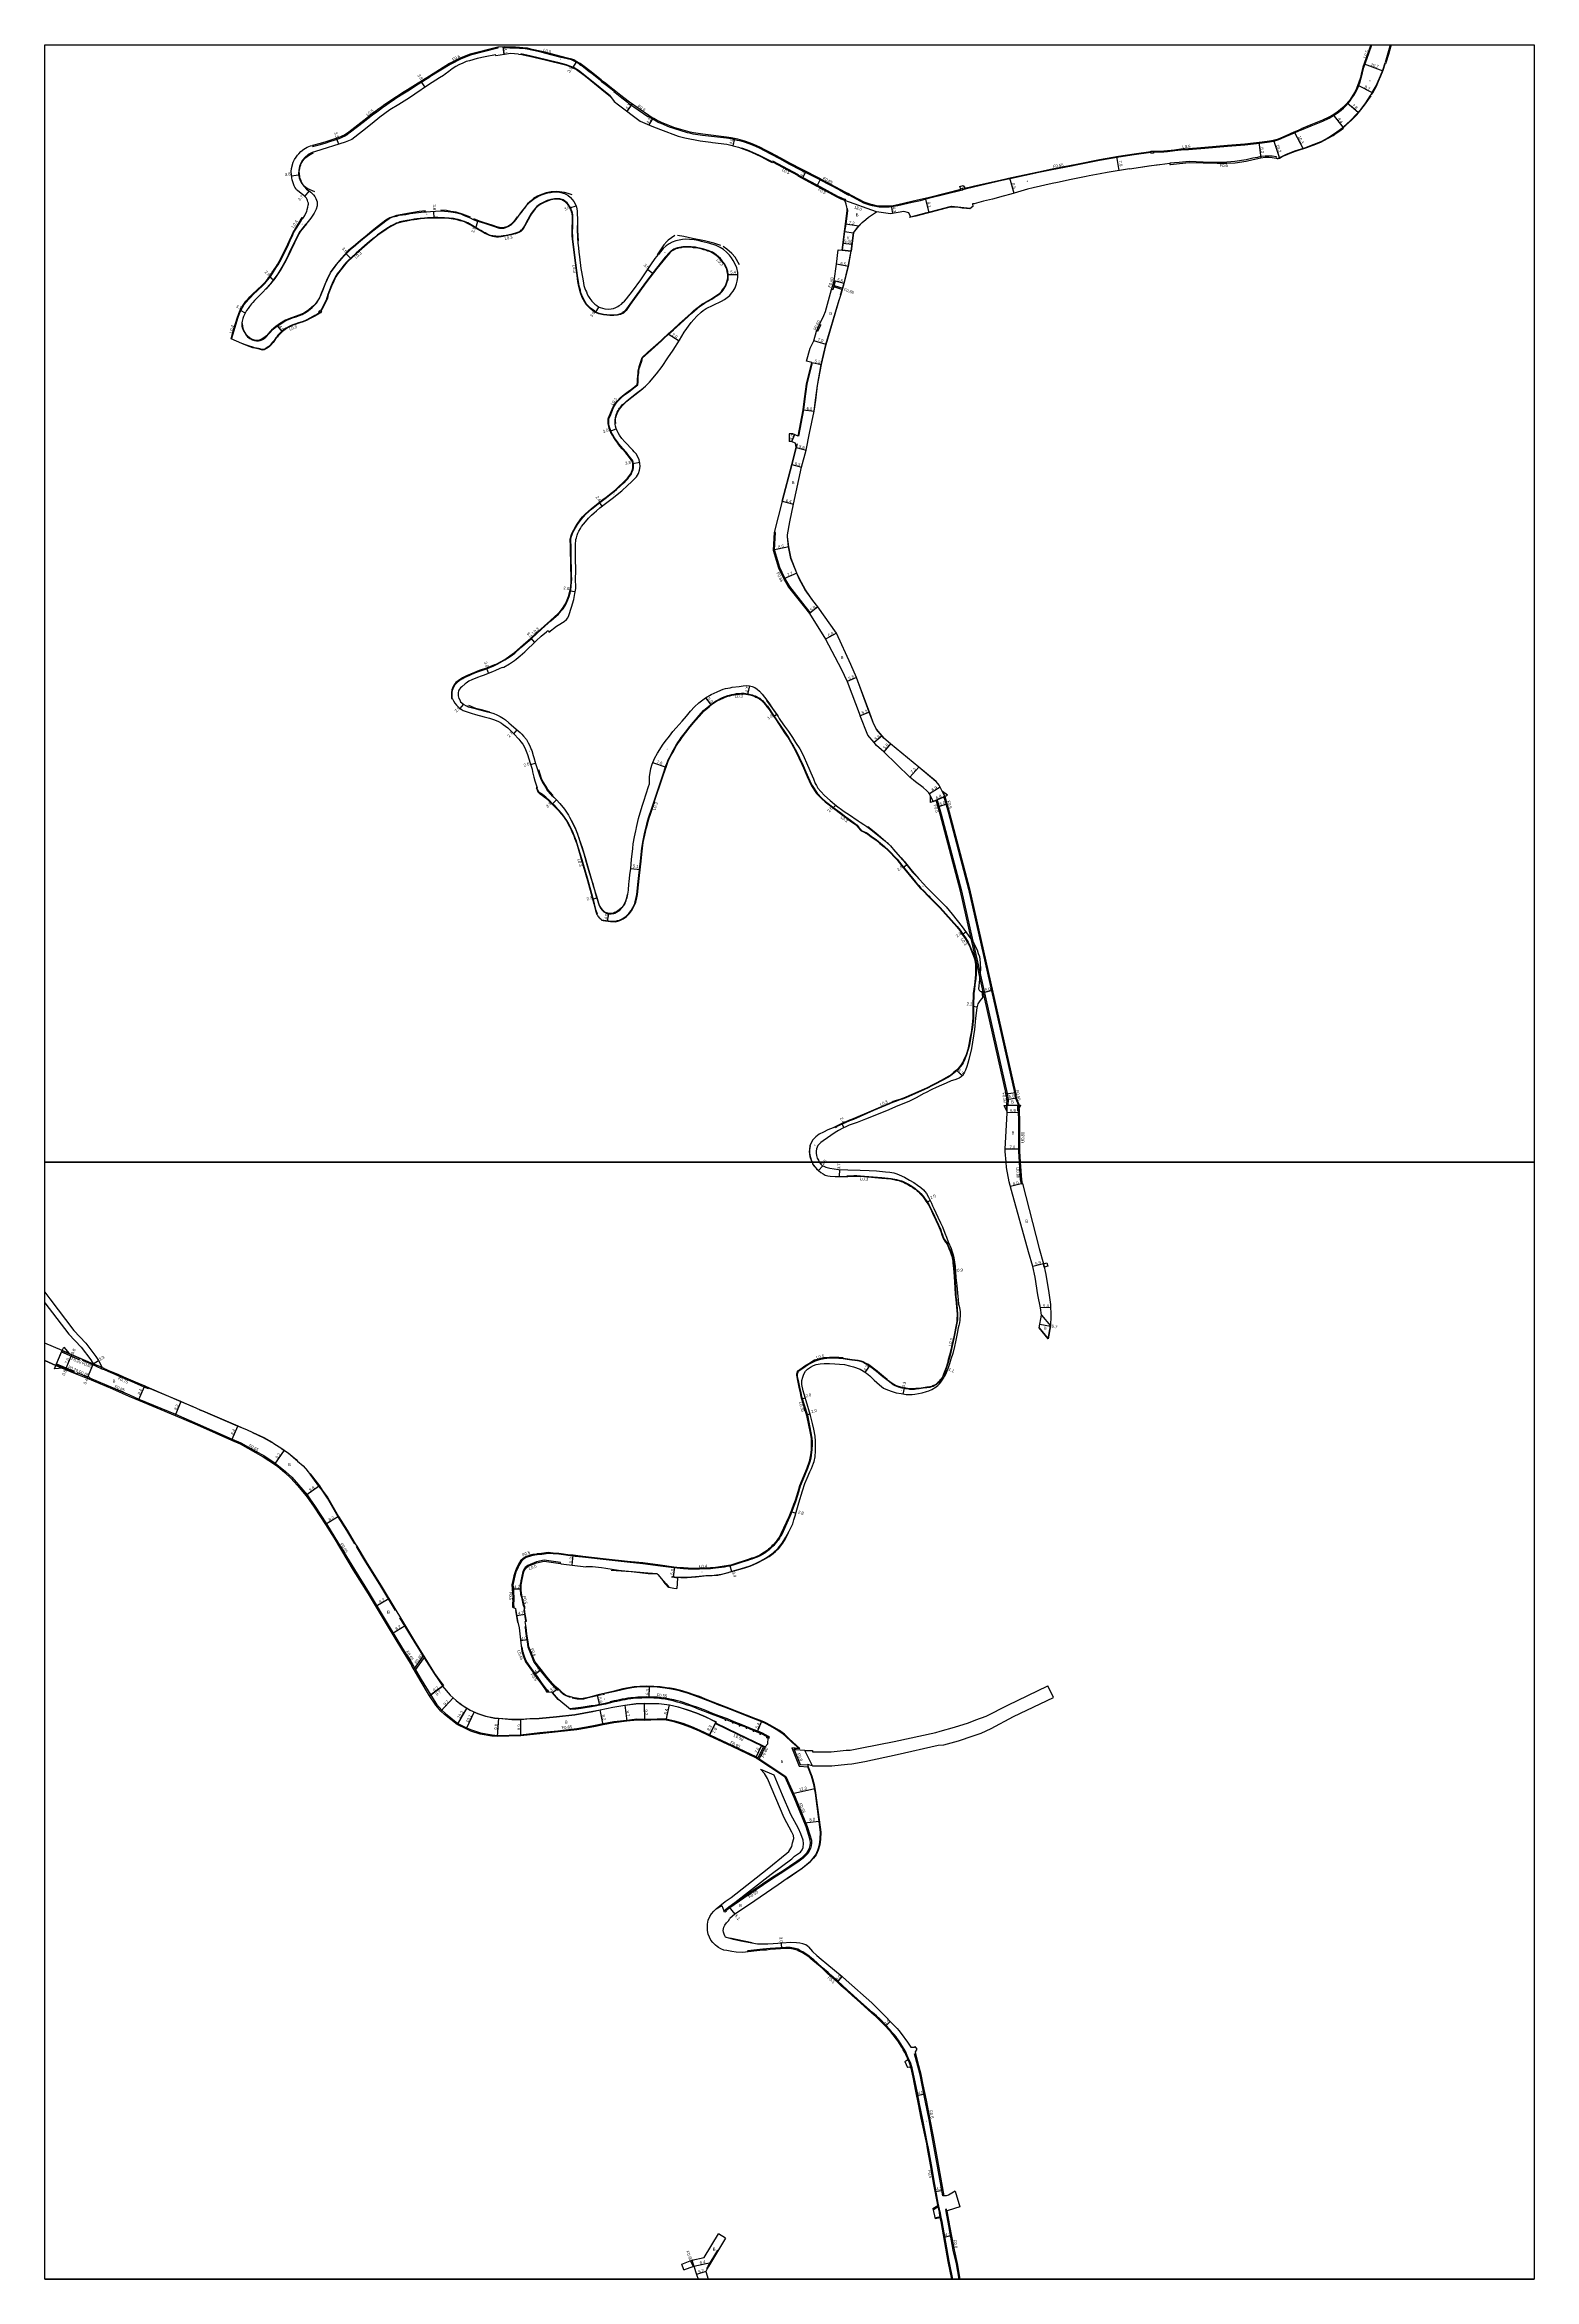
# Model space of a CAD drawing. Header units: metres. Extents: x -4000 to 0, y -102000 to -99000.
# Drawn here: x -4000 to -3200, y -101400 to -100200 of the extents above; entities that cross this region are included whole.
import ezdxf

# ---------------------------------------------------------------- set-up
doc = ezdxf.new("R2010")
doc.units = ezdxf.units.M
doc.header["$LTSCALE"] = 2.5
for name, color, linetype in [('側溝・桝', 7, 'Continuous'), ('図郭', 7, 'Continuous'), ('幅員', 7, 'Continuous'), ('歩道・分離帯・安全施設', 7, 'Continuous'), ('舗装', 7, 'Continuous'), ('道路', 7, 'Continuous')]:
    doc.layers.add(name, color=color, linetype=linetype)
doc.styles.get("Standard").update_dxf_attribs({"font": ''})
doc.styles.add('YOKO_DECO', font='')
doc.styles.get('Standard').set_extended_font_data('@MS PGothic')
doc.styles.get('YOKO_DECO').set_extended_font_data('MS PGothic')

msp = doc.modelspace()

# ---------------------------------------------------------------- linework, layer by layer
at = {"layer": '側溝・桝'}
for points in [[(-3298, -100228.8), (-3297, -100227.3), (-3296.2, -100226), (-3295, -100223.7), (-3293.7, -100220.4), (-3292.9, -100217.8), (-3292.3, -100215.2), (-3291.6, -100212.2), (-3288.9, -100204.7), (-3287.2, -100200)], [(-3756.7, -100201.3), (-3756.6, -100201.8), (-3771.3, -100205.7), (-3776.3, -100207.6), (-3782.3, -100210.6), (-3793.2, -100217.3), (-3793.4, -100216.9)], [(-3712.8, -100210.5), (-3712.8, -100210.5), (-3714.9, -100209.2), (-3716, -100208.7), (-3717.1, -100208.2), (-3719.4, -100207.6), (-3722.7, -100206.8), (-3731.5, -100204.5), (-3734, -100203.9), (-3738.3, -100202.9), (-3740.8, -100202.4), (-3743.3, -100202.1), (-3745, -100202), (-3747.2, -100201.9), (-3750.2, -100201.8), (-3753.1, -100201.7), (-3753.4, -100201.7), (-3753.4, -100201.2)], [(-3700.8, -100219.9), (-3701.5, -100219.2), (-3706, -100215.7), (-3707.5, -100214.5), (-3710.6, -100212.1), (-3712.1, -100211)], [(-3856.2, -100254.2), (-3856, -100254.7), (-3855.4, -100254.5), (-3852.6, -100253.8), (-3849.4, -100252.8), (-3846.8, -100252), (-3844, -100251.1), (-3841.8, -100250.4), (-3841, -100250), (-3839.8, -100249.5), (-3838.6, -100248.9), (-3837.4, -100248.2), (-3836.4, -100247.4), (-3828.3, -100241.1), (-3826.4, -100239.6), (-3824, -100237.7), (-3822.4, -100236.6), (-3820.2, -100234.9), (-3818.6, -100233.7), (-3817, -100232.6), (-3815, -100231.3), (-3812.8, -100229.8), (-3810.8, -100228.4), (-3807.6, -100226.3), (-3804.9, -100224.7), (-3803.5, -100223.8), (-3800.6, -100221.9), (-3793.2, -100217.3)], [(-3694.2, -100225.1), (-3694.4, -100224.9), (-3696, -100223.7), (-3699, -100221.3), (-3700.9, -100220), (-3700.5, -100219.5)], [(-3693.6, -100225.7), (-3690.9, -100227.8), (-3687, -100230.9), (-3686.4, -100231.4), (-3676, -100238.5), (-3675.9, -100238.6)], [(-3404.6, -100257.6), (-3398.9, -100257.5), (-3397, -100257.3), (-3393.1, -100256.9), (-3389.7, -100256.5), (-3385.7, -100256.2), (-3377, -100255.5), (-3364.8, -100254.5), (-3355.4, -100253.8), (-3350.8, -100253.2), (-3346.2, -100252.7), (-3342.2, -100252.2), (-3341.1, -100252), (-3339.4, -100251.6), (-3337.2, -100250.9), (-3333.1, -100249.2), (-3328.8, -100247.3), (-3326.1, -100246.1), (-3325, -100245.7), (-3319.8, -100243.6), (-3313.6, -100241), (-3310.1, -100239.4), (-3307.8, -100238.1), (-3305.8, -100236.8), (-3303.7, -100235.1), (-3302.5, -100234), (-3301.1, -100232.7), (-3298.9, -100230.2), (-3298, -100228.8)], [(-3583.6, -100272.6), (-3593.5, -100267.5), (-3600.1, -100264.2), (-3604.9, -100261.5), (-3610.3, -100258.6), (-3613.1, -100257.1), (-3616.1, -100255.6), (-3619.4, -100254.2), (-3621.6, -100253.3), (-3624.1, -100252.4), (-3626.7, -100251.7), (-3627.9, -100251.4), (-3631.4, -100250.6), (-3633.9, -100250.2), (-3646.7, -100248.7), (-3651.7, -100248), (-3653.5, -100247.6), (-3654.8, -100247.3), (-3662.2, -100245), (-3664.5, -100244.2), (-3669, -100242.4), (-3670.5, -100241.7), (-3671.3, -100241.3), (-3673.2, -100240.2), (-3674.7, -100239.3), (-3675.1, -100239)], [(-3405.9, -100257.9), (-3414.9, -100259.1), (-3423.2, -100260.4), (-3433.5, -100262.2), (-3446.1, -100264.7), (-3447.7, -100265), (-3459.8, -100267.4), (-3466.1, -100268.7), (-3480.7, -100271.8), (-3486, -100273), (-3501.2, -100276.5), (-3505.7, -100277.6)], [(-3338.6, -100260.9), (-3338.5, -100260.3), (-3340.7, -100259.9), (-3342.5, -100259.8), (-3344.6, -100259.8), (-3346.9, -100260.1), (-3348.6, -100260.5), (-3351.1, -100261), (-3354.8, -100261.9), (-3360.8, -100262.8), (-3365.1, -100263.1), (-3370.4, -100263.2), (-3377.9, -100263), (-3385.4, -100262.7), (-3390.7, -100263.2), (-3395.7, -100263.7)], [(-3595.3, -100270), (-3595.2, -100269.8), (-3608.9, -100262.5), (-3609.1, -100262.9)], [(-3585.2, -100275.5), (-3595.3, -100270), (-3595.4, -100270.2)], [(-3689.4, -100343.9), (-3690.8, -100344.6), (-3692.4, -100345), (-3694.4, -100345.3), (-3696.4, -100345.2), (-3699.9, -100344.9), (-3702.3, -100344.3), (-3704, -100343.6), (-3704.8, -100343), (-3706.8, -100341.5), (-3708.3, -100340.1), (-3709, -100339.4), (-3709.8, -100338.1), (-3711, -100335.7), (-3712, -100333.2), (-3712.3, -100331.9), (-3712.9, -100329.7), (-3713.4, -100327.1), (-3713.8, -100323.9), (-3714.2, -100321.2), (-3715.3, -100313), (-3716.4, -100304.2), (-3716.4, -100302.9), (-3716.5, -100300.6), (-3716.4, -100297.9), (-3716.3, -100295.4), (-3716.3, -100292.8), (-3716.3, -100291.9), (-3716.4, -100291.2), (-3716.5, -100290.5), (-3716.8, -100289.6), (-3717.1, -100288.8), (-3717.3, -100288.2), (-3717.7, -100287.4), (-3718.3, -100286.5), (-3718.9, -100285.7), (-3719.4, -100285), (-3720.1, -100284.3), (-3720.9, -100283.8), (-3721.6, -100283.4), (-3722.1, -100283.1), (-3722.8, -100282.9), (-3723.3, -100282.8), (-3724, -100282.7), (-3724.8, -100282.7), (-3725.6, -100282.7), (-3726.2, -100282.8), (-3727.1, -100282.9), (-3728.1, -100283.1), (-3728.8, -100283.3), (-3730.1, -100283.7), (-3731.5, -100284.4), (-3732.7, -100284.9), (-3733.7, -100285.5), (-3734.8, -100286.1), (-3735.7, -100286.9), (-3736.8, -100288.1), (-3737.7, -100289.2), (-3738.7, -100290.6), (-3739.5, -100291.9), (-3740.6, -100293.9), (-3742.4, -100297.2), (-3743.5, -100299), (-3744, -100299.6)], [(-3570.8, -100282.9), (-3571.9, -100282.4), (-3574, -100281.5), (-3585.2, -100275.5)], [(-3583.6, -100272.6), (-3573.2, -100278), (-3568.8, -100280.4)], [(-3568.1, -100280.7), (-3560.2, -100284.9), (-3557, -100286), (-3555.6, -100286.4), (-3553.6, -100286.8), (-3551.9, -100287), (-3550, -100287.1), (-3548.8, -100287.1), (-3546.4, -100287), (-3544.1, -100286.7), (-3541.8, -100286.3), (-3534.1, -100284.6), (-3529.6, -100283.6), (-3524.7, -100282.3), (-3507.8, -100278.1), (-3506.9, -100277.9)], [(-3507.1, -100277.4), (-3507.9, -100277.6)], [(-3899.6, -100358.1), (-3898.2, -100353.4), (-3897.2, -100349.9), (-3896.3, -100346.9), (-3895.4, -100344.4), (-3894.6, -100342.7), (-3893.8, -100341.1), (-3892.8, -100339.6), (-3891.7, -100338.1), (-3890.4, -100336.6), (-3889.5, -100335.7), (-3887.9, -100334), (-3885.8, -100332.1), (-3882.9, -100329.3), (-3881.8, -100328.3), (-3881, -100327.4), (-3880.1, -100326.3), (-3879.5, -100325.4), (-3878.6, -100324.3), (-3877.7, -100322.8), (-3875.6, -100319.7), (-3874.7, -100318.3), (-3873.7, -100316.6), (-3873, -100315.3), (-3869, -100307.3), (-3868.2, -100305.2), (-3867, -100302.6), (-3866.3, -100301.1), (-3865.8, -100300.1), (-3864.8, -100298.5), (-3863.2, -100296.1), (-3861.3, -100293)], [(-3744.5, -100300.1), (-3745.5, -100300.7), (-3747.2, -100301.3), (-3748.9, -100301.8), (-3752.2, -100302.5), (-3753.7, -100302.7), (-3754.9, -100302.9), (-3755.5, -100303), (-3756.3, -100303), (-3757.1, -100303), (-3757.8, -100302.9), (-3758.4, -100302.8), (-3759.3, -100302.7), (-3759.9, -100302.6), (-3761.1, -100302.2), (-3762.1, -100301.8), (-3762.6, -100301.5), (-3763.5, -100301.1), (-3764.3, -100300.7), (-3765.8, -100299.8), (-3767.4, -100298.8), (-3769.2, -100297.8), (-3771, -100296.7), (-3772.8, -100295.7), (-3774.5, -100294.9), (-3775.8, -100294.5), (-3776.7, -100294.2), (-3777.9, -100293.9), (-3779.1, -100293.7), (-3780.5, -100293.4), (-3782.8, -100293.2), (-3785.2, -100293), (-3788.9, -100292.8), (-3790.5, -100292.8), (-3792.4, -100292.9), (-3794.4, -100293), (-3796, -100293.1), (-3798.3, -100293.3), (-3800.1, -100293.5), (-3801.6, -100293.7), (-3803.1, -100294), (-3805.6, -100294.4), (-3807.5, -100294.8), (-3809.2, -100295.2), (-3810.4, -100295.6), (-3811.2, -100295.9), (-3812.5, -100296.5), (-3813.9, -100297.2), (-3815.4, -100298.1), (-3816.8, -100299), (-3819.2, -100300.6), (-3821.2, -100302.1), (-3823.1, -100303.7), (-3825.5, -100305.6), (-3828.3, -100308.1), (-3832.7, -100311.9), (-3835.3, -100314.2), (-3837, -100315.9), (-3838.1, -100317), (-3839.3, -100318.4), (-3840.3, -100319.6), (-3841.4, -100321), (-3842.2, -100322.1), (-3842.9, -100323.1), (-3843.8, -100324.5), (-3844.4, -100325.6), (-3845, -100326.9), (-3846.2, -100329.5), (-3847.9, -100334.2), (-3848.5, -100336), (-3848.9, -100337.2), (-3849.5, -100338.4), (-3850.3, -100340), (-3851.4, -100342.1), (-3851.9, -100342.9), (-3851.9, -100342.9)], [(-3781.2, -100551.2), (-3781.2, -100548), (-3780.9, -100546.6), (-3780.6, -100545.7), (-3779.9, -100544.2), (-3779.5, -100543.5), (-3778.9, -100542.8), (-3777.1, -100541.3), (-3775.5, -100540.3), (-3774.4, -100539.7), (-3773.3, -100539.2), (-3769, -100537.4), (-3766.5, -100536.5), (-3762.7, -100535.1), (-3759.2, -100533.7), (-3757, -100532.7), (-3752.8, -100530.4), (-3750, -100528.5), (-3747.5, -100526.7), (-3744.2, -100523.7), (-3738.8, -100519), (-3735.7, -100516.2), (-3733.4, -100514.1), (-3731.4, -100512.3), (-3728.2, -100509.4), (-3724.1, -100505.8), (-3722.6, -100504.1), (-3721.6, -100502.9), (-3720.7, -100501.5), (-3720, -100500.3), (-3719.1, -100498.2), (-3718.4, -100496.4), (-3717.8, -100494.5), (-3717.5, -100492.8), (-3717.2, -100490.8), (-3717, -100488.6), (-3716.9, -100487.1), (-3717, -100485), (-3717.1, -100481.1), (-3717.2, -100477), (-3717.3, -100472.8), (-3717.3, -100469.1), (-3717.4, -100466.8), (-3717.5, -100465.7), (-3717.2, -100464.5), (-3716.7, -100463), (-3716.3, -100461.9), (-3714.9, -100459.4), (-3713.8, -100457.7), (-3711.9, -100454.9), (-3710.9, -100453.7), (-3709.4, -100452.1), (-3706.4, -100449.4), (-3702.6, -100446.4), (-3699.8, -100444.3), (-3698.3, -100443.2), (-3695.6, -100441.1), (-3694.2, -100439.9), (-3692.9, -100438.8), (-3690.9, -100437), (-3689.7, -100435.9), (-3688.2, -100434.5), (-3686.7, -100432.9), (-3686.2, -100432.2), (-3685.1, -100430.8), (-3684.6, -100429.7), (-3684, -100428.3), (-3683.8, -100427.2), (-3683.7, -100426.5), (-3683.7, -100425.8), (-3683.8, -100424.9), (-3684, -100424.1), (-3684.4, -100423.2), (-3684.7, -100422.7), (-3685.2, -100422), (-3686.2, -100420.7), (-3687.6, -100419), (-3689.5, -100416.9), (-3690.6, -100415.6), (-3691.4, -100414.6), (-3692, -100413.8), (-3693.4, -100411.8), (-3693.9, -100411.1), (-3694.9, -100409.5), (-3695.7, -100408), (-3696.2, -100406.9), (-3696.5, -100406), (-3696.8, -100404.8), (-3697, -100403.6), (-3697.1, -100402.8), (-3697.1, -100401.9), (-3697, -100401), (-3696.7, -100400), (-3696.4, -100399.4), (-3694.6, -100394.9), (-3694, -100394), (-3693.4, -100393.1), (-3692.3, -100391.6), (-3690.6, -100389.9), (-3688.6, -100388.1), (-3686.4, -100386.6), (-3684.6, -100385.1), (-3682.8, -100383.8), (-3681.5, -100382.6), (-3681.3, -100381.1), (-3681.3, -100379.7), (-3681.2, -100378.1), (-3681, -100376.2), (-3680.9, -100375.2), (-3680.7, -100373.9), (-3680.4, -100373), (-3679.2, -100369.4), (-3679.3, -100369.4), (-3678.9, -100368.2), (-3675.9, -100365.4), (-3668.8, -100359), (-3667.7, -100358), (-3665, -100355.5), (-3662.3, -100353.1), (-3658.8, -100349.9), (-3654.4, -100345.9), (-3652.5, -100344.2), (-3651.1, -100342.9), (-3649.6, -100341.7), (-3648.3, -100340.6), (-3646.9, -100339.7), (-3645.6, -100338.8), (-3643.7, -100337.8), (-3641.8, -100336.6), (-3640.4, -100335.8), (-3639.3, -100335.1), (-3637.9, -100334.1), (-3637.3, -100333.7), (-3636.7, -100333.1), (-3636.4, -100332.7), (-3635.7, -100331.9), (-3635, -100330.9), (-3634.6, -100330.1), (-3634.2, -100329.5), (-3633.8, -100328.5), (-3633.4, -100327.4), (-3633, -100326.1), (-3632.9, -100325.4), (-3632.9, -100324.4), (-3632.9, -100323.4), (-3633.1, -100321.8), (-3633.5, -100320.7), (-3633.8, -100319.6), (-3634.3, -100318.6), (-3634.9, -100317.6), (-3635.6, -100316.7), (-3636.1, -100316), (-3637.1, -100314.9), (-3638.3, -100313.8), (-3639.2, -100313), (-3640.3, -100312.2), (-3641.4, -100311.5), (-3642.4, -100311), (-3643.7, -100310.5), (-3644.9, -100310.1), (-3646, -100309.8), (-3647.4, -100309.5), (-3649.3, -100309), (-3650.5, -100308.8), (-3651.5, -100308.7), (-3652.8, -100308.6), (-3654.8, -100308.5), (-3656.1, -100308.5), (-3657.2, -100308.6), (-3658.2, -100308.7), (-3659.1, -100308.9), (-3660.1, -100309.1), (-3661.2, -100309.5), (-3662.1, -100309.8), (-3662.9, -100310.3), (-3663.5, -100310.7), (-3664.5, -100311.6), (-3666.7, -100314.1), (-3671.5, -100320), (-3676.8, -100326.9), (-3683.4, -100336.1), (-3685.7, -100339.4), (-3688, -100342.5), (-3688.9, -100343.4)], [(-3576.1, -100326.8), (-3575.5, -100327), (-3576.8, -100331.6), (-3577.4, -100331.4)], [(-3576.3, -100329.9), (-3571.6, -100331.5)], [(-3576.1, -100329.3), (-3571.4, -100330.8)], [(-3852.7, -100343.8), (-3853.3, -100344.5), (-3854.1, -100345), (-3855.1, -100345.5), (-3857.6, -100346.8), (-3859.6, -100347.9), (-3861.2, -100348.6), (-3863.7, -100349.3), (-3865.6, -100350), (-3866.8, -100350.5), (-3867.7, -100350.8), (-3869, -100351.5), (-3870.3, -100352.2), (-3871.7, -100353.2), (-3872.6, -100353.9), (-3873.8, -100355), (-3874.9, -100356.2), (-3875.4, -100356.8), (-3875.9, -100357.4), (-3876.7, -100358.8), (-3877.6, -100359.8), (-3878.9, -100361.3), (-3879.6, -100362), (-3881, -100363), (-3882.3, -100363.6), (-3883.3, -100363.7), (-3883.3, -100363.8)], [(-3583.8, -100350.3), (-3583.2, -100350.5), (-3585, -100354.1), (-3585.5, -100353.9)], [(-3589.3, -100505.5), (-3588.8, -100505.1), (-3591.5, -100501.6), (-3599.9, -100491), (-3602.5, -100486.5), (-3605.2, -100480.8), (-3608.1, -100471.3), (-3607.6, -100462), (-3608.2, -100462)], [(-3700.9, -100669.9), (-3696, -100670.6), (-3693.7, -100670.7), (-3692.3, -100670.4), (-3691.3, -100670.1), (-3689.5, -100669.2), (-3687.8, -100667.9), (-3686.3, -100666.5), (-3685.1, -100665), (-3684.1, -100663.4), (-3683.3, -100661.7), (-3682.8, -100660.3), (-3682.3, -100658), (-3682, -100656.4), (-3681.4, -100651), (-3680.9, -100646.1), (-3680, -100638.4), (-3679.3, -100631.4), (-3678.8, -100628.3), (-3677.7, -100622.8), (-3677.2, -100620.9), (-3676.6, -100618.6), (-3676.2, -100617), (-3675.7, -100615.1), (-3675.2, -100613.6), (-3674.3, -100611), (-3672.8, -100606.7), (-3672.4, -100605.1), (-3669, -100595), (-3668.1, -100592.3), (-3666.4, -100587.3), (-3665.6, -100585.1), (-3665.2, -100584.1), (-3664.5, -100582.8), (-3663.8, -100581.5), (-3663, -100579.9), (-3660.8, -100576.2), (-3659.9, -100574.7), (-3659.1, -100573.4), (-3658.1, -100572), (-3657.2, -100570.9), (-3655.9, -100569.2), (-3653.6, -100566.2), (-3651.6, -100563.8), (-3650.5, -100562.5), (-3648.6, -100560.3), (-3646.1, -100557.6), (-3643.4, -100555.2), (-3641.5, -100553.8), (-3640.3, -100552.9), (-3639.4, -100552.4), (-3638.6, -100552), (-3637.4, -100551.3), (-3635.9, -100550.6), (-3634.6, -100550.1), (-3633.2, -100549.5), (-3632.2, -100549.3), (-3631, -100549), (-3629.8, -100548.8), (-3628.4, -100548.5), (-3626.8, -100548.4), (-3625.7, -100548.3), (-3624.4, -100548.3), (-3623.4, -100548.4), (-3622.3, -100548.6), (-3621.2, -100548.9), (-3620, -100549.2), (-3619.4, -100549.4), (-3618.5, -100549.7), (-3617.8, -100550), (-3616.9, -100550.5), (-3616, -100551), (-3615.2, -100551.7), (-3614.4, -100552.3), (-3613.7, -100553.1), (-3612.7, -100554.3), (-3611.9, -100555.3), (-3610.8, -100556.8), (-3609.4, -100558.8), (-3606.9, -100562.5), (-3602.3, -100569.3), (-3600.5, -100572.1), (-3598.7, -100575.2), (-3597.6, -100577.1), (-3596.3, -100579.6), (-3594.7, -100582.9), (-3593, -100586.2), (-3592.1, -100588.3), (-3591.2, -100590.4), (-3589.1, -100595.3), (-3587.9, -100597.8), (-3585.2, -100601.9), (-3582.4, -100604.8), (-3580.6, -100606.4), (-3575.5, -100610.3), (-3572.5, -100612.5), (-3569.8, -100614.6), (-3567.2, -100616.5), (-3564.4, -100618.5), (-3563.6, -100619.2), (-3562.7, -100620.3), (-3561.6, -100621.6), (-3561.4, -100621.9), (-3560.6, -100622.3), (-3558.5, -100623.3), (-3557.8, -100623.8), (-3556.2, -100625), (-3553.3, -100627), (-3551.2, -100628.7), (-3549, -100630.5), (-3546.9, -100632.6), (-3542.2, -100637.3), (-3539.6, -100640.6), (-3532.3, -100649.5), (-3530.5, -100651.6), (-3529.4, -100652.9), (-3527.9, -100654.3), (-3525.5, -100656.8), (-3525, -100657.3)], [(-3703.4, -100667.1), (-3703.1, -100667), (-3703.8, -100664.9), (-3704.7, -100661.3), (-3705.6, -100657.9), (-3708.2, -100648.8), (-3711.4, -100637.8), (-3714, -100629.1), (-3714.6, -100627.2), (-3714.9, -100626.4), (-3715.6, -100624.7), (-3716.6, -100622.3), (-3717.4, -100620.6), (-3718.3, -100618.8), (-3719, -100617.5), (-3719.5, -100616.6), (-3720.4, -100615.3), (-3721.2, -100614.3), (-3722.4, -100612.7), (-3723.8, -100611.1), (-3725.8, -100609), (-3727.2, -100607.7), (-3728.9, -100605.9), (-3730.9, -100604.1), (-3732.5, -100602.9), (-3733.7, -100602), (-3734, -100601.8), (-3734.8, -100601.1), (-3735.2, -100600.1), (-3735.7, -100599)], [(-3520.5, -100606.2), (-3518.5, -100613.2)], [(-3516.9, -100604.5), (-3514.7, -100612), (-3503.8, -100653.4), (-3479.2, -100762.7), (-3478.7, -100765.7), (-3477.1, -100769.5)], [(-3518.5, -100613.2), (-3507.6, -100654.4), (-3483.1, -100763.3), (-3482.6, -100766.4), (-3482.7, -100769.7), (-3483.2, -100769.7)], [(-3524.6, -100657.7), (-3519, -100663.3), (-3513, -100670.2), (-3510, -100673.5), (-3508.4, -100675.5), (-3506.9, -100677.6), (-3505.5, -100679.7), (-3504.1, -100681.9), (-3503.1, -100683.9), (-3502.2, -100686.1), (-3501.1, -100688.8), (-3500.4, -100690.9), (-3500, -100692.5), (-3499.8, -100694.1), (-3499.8, -100695.5), (-3499.8, -100698.3), (-3499.8, -100699.1), (-3500, -100701.5), (-3500.4, -100704.8), (-3500.7, -100707.2), (-3501, -100709.5), (-3501.2, -100716.1), (-3501.2, -100718.6), (-3501.2, -100720.3), (-3501.2, -100722.7), (-3501.8, -100727.8), (-3502.2, -100730.5), (-3502.8, -100733.8), (-3503.4, -100737), (-3504, -100739.6), (-3504.9, -100742.5), (-3506.2, -100745.6), (-3506.8, -100746.7), (-3507.3, -100747.6), (-3508.3, -100748.9), (-3509.5, -100750.3), (-3510.1, -100750.9), (-3510.8, -100751.5), (-3511.7, -100752.3), (-3513.6, -100753.7), (-3514.6, -100754.4), (-3518.4, -100756.5), (-3521.5, -100758.1), (-3523.2, -100759), (-3525.9, -100760.4), (-3527.5, -100761.1), (-3537.5, -100765.5), (-3539.3, -100766.2), (-3540.7, -100766.7), (-3542.6, -100767.3), (-3544.2, -100767.9), (-3544.7, -100768), (-3546.3, -100768.7), (-3554.8, -100772.4), (-3565.7, -100777.1), (-3567.7, -100777.9), (-3569.7, -100778.8), (-3571.7, -100779.7), (-3573.3, -100780.4), (-3574.6, -100781), (-3574.9, -100781.2)], [(-3475.9, -100800), (-3476.3, -100794.1), (-3476.3, -100777.2), (-3476.6, -100769.4)], [(-3474.8, -100811.5), (-3475.3, -100809.5), (-3475.9, -100800)], [(-3569.1, -100807.7), (-3569.1, -100807.4), (-3568.7, -100807.4), (-3565.5, -100807.3), (-3563.9, -100807.3), (-3559.7, -100807.6), (-3550.4, -100808.3), (-3545.4, -100808.8), (-3542.6, -100809.4), (-3541.2, -100809.7), (-3539.9, -100810.1), (-3539.3, -100810.3), (-3537.9, -100811), (-3536.4, -100811.8), (-3534.9, -100812.7), (-3533.8, -100813.4), (-3532.7, -100814.1), (-3532.1, -100814.6), (-3531.2, -100815.3), (-3530.5, -100815.9), (-3529.4, -100817), (-3528.2, -100818.4), (-3527.1, -100819.9), (-3526.4, -100820.8), (-3525.7, -100821.9), (-3525.2, -100822.9), (-3524.3, -100824.6), (-3522.9, -100827.4), (-3521.2, -100831.1), (-3519.9, -100833.8), (-3518.8, -100836.4), (-3518.3, -100837.8), (-3517.9, -100839), (-3517.6, -100839.9), (-3517.3, -100840.7), (-3516.9, -100841.5), (-3516.4, -100842.2), (-3515.6, -100843.3), (-3515.7, -100843.1), (-3515.1, -100844), (-3514.7, -100845), (-3513.7, -100847.2), (-3513.4, -100848), (-3512.9, -100849.7), (-3512.7, -100850.6), (-3512.2, -100852.4), (-3512.1, -100853.4), (-3511.9, -100854.3), (-3511.6, -100857.1), (-3511.3, -100861.3), (-3511, -100864.7), (-3510.9, -100867.5), (-3510.7, -100870.8), (-3510.6, -100872.6), (-3510.4, -100873.9), (-3509.7, -100881.8), (-3509.8, -100884.8), (-3509.9, -100885.7), (-3511.8, -100894.8), (-3513.8, -100903.8), (-3514.4, -100906.2), (-3514.9, -100908.2), (-3515.7, -100910.4), (-3516.3, -100912.2), (-3517, -100914.1), (-3517.5, -100915.1), (-3517.8, -100915.8), (-3518.4, -100916.8), (-3518.7, -100917.2), (-3519.5, -100918), (-3520, -100918.5), (-3520.5, -100919), (-3520.9, -100919.3), (-3521.3, -100919.6), (-3522.1, -100920.1), (-3522.5, -100920.3), (-3522.9, -100920.5), (-3523.5, -100920.8), (-3524.2, -100921), (-3524.7, -100921.1), (-3526.2, -100921.3), (-3528.2, -100921.5), (-3530.4, -100921.8), (-3532, -100922), (-3532.9, -100922.1), (-3534.1, -100922.1), (-3535.3, -100922.1), (-3536.6, -100921.9), (-3537.5, -100921.8), (-3538.1, -100921.7), (-3539.5, -100921.4), (-3541.4, -100920.9), (-3542.7, -100920.4), (-3543.3, -100920.2), (-3543.9, -100919.9), (-3544.3, -100919.6), (-3545.2, -100919), (-3547.1, -100917.6), (-3547.8, -100917), (-3549.9, -100915.4), (-3552, -100913.5), (-3553.3, -100912.5), (-3557, -100909.6), (-3558.4, -100908.7), (-3559.1, -100908.3), (-3560.7, -100907.5), (-3561.1, -100907.4), (-3561.9, -100907.1), (-3562.6, -100906.9), (-3563.4, -100906.8), (-3566.6, -100906.4), (-3569, -100906), (-3571.1, -100905.7), (-3573.5, -100905.5), (-3576.3, -100905.3), (-3578.6, -100905.4), (-3581.3, -100905.7), (-3584, -100906.2), (-3586.3, -100907), (-3589.5, -100908.6), (-3591.5, -100910), (-3595, -100912.3), (-3595.5, -100912.7), (-3595.6, -100913), (-3595.8, -100913.5), (-3595.9, -100913.9), (-3595.8, -100914.5), (-3595.8, -100915.2), (-3595.3, -100917.3), (-3594.6, -100921), (-3594, -100924), (-3593.6, -100925.9), (-3590.4, -100936), (-3588.5, -100945.5), (-3588, -100948.3), (-3587.9, -100950.2), (-3587.9, -100951.9), (-3588, -100954.3), (-3588.3, -100957.4), (-3588.6, -100959.1), (-3589.1, -100961), (-3590.3, -100964.6), (-3591.9, -100968.6), (-3594.2, -100974), (-3595.2, -100977.3), (-3596.6, -100982), (-3597.4, -100984), (-3598.6, -100987.2), (-3599.9, -100990.6), (-3600, -100990.8), (-3604.2, -101000), (-3604.8, -101001), (-3605.2, -101001.7), (-3605.7, -101002.5), (-3606, -101003), (-3606.4, -101003.5), (-3606.8, -101004.1), (-3607.3, -101004.7), (-3607.8, -101005.3), (-3608.4, -101005.9), (-3609, -101006.5), (-3609.4, -101006.9), (-3610.2, -101007.6), (-3611, -101008.3), (-3611.6, -101008.8), (-3612.3, -101009.3), (-3613.3, -101010), (-3614.5, -101010.8), (-3615.7, -101011.5), (-3617.3, -101012.2), (-3619.3, -101012.9), (-3620.3, -101013.2), (-3621.4, -101013.7), (-3623, -101014.2), (-3624.8, -101014.7), (-3627.6, -101015.6), (-3629.2, -101016.2), (-3632, -101017), (-3632.7, -101017.1), (-3634.9, -101017.5), (-3639.8, -101018.1), (-3642.5, -101018.4), (-3645.6, -101018.5), (-3648.4, -101018.6), (-3651.8, -101018.7), (-3654.5, -101018.6), (-3657, -101018.5), (-3658.8, -101018.3), (-3662.2, -101018), (-3670.7, -101016.8), (-3678.8, -101015.7), (-3687.1, -101014.9), (-3698.4, -101013.7), (-3711.1, -101012.2), (-3715.1, -101011.8), (-3716.2, -101011.7), (-3719.1, -101011.3), (-3721.4, -101011), (-3723.8, -101010.6), (-3726.1, -101010.5)], [(-3979.4, -100906.2), (-3990.7, -100901.4), (-3990.6, -100901.3)], [(-3974.2, -100908.9), (-3979.6, -100906.6), (-3979.3, -100906)], [(-3982.6, -100913.7), (-3984.5, -100913), (-3993.9, -100909), (-3994, -100909.2)], [(-3977, -100915.5), (-3982.4, -100913.3), (-3982.7, -100913.9)], [(-3976, -100915.9), (-3963.3, -100921.2), (-3954.5, -100925.1), (-3954.5, -100925.1), (-3949.4, -100927.3), (-3929.8, -100935.5), (-3918, -100940.6), (-3899.3, -100948.8), (-3894.7, -100950.8), (-3886.5, -100955.4), (-3882.3, -100957.7), (-3876.2, -100961.8), (-3874.4, -100963.1), (-3870.7, -100966.2), (-3867.3, -100969.3), (-3863.7, -100973.3), (-3859.1, -100978.7), (-3857.6, -100980.9), (-3854.8, -100985), (-3848.6, -100994.3), (-3844.1, -101001.7), (-3833.7, -101018.8), (-3825.8, -101031.5), (-3815.5, -101048.6), (-3807.8, -101061.2), (-3802.3, -101070.1), (-3801.3, -101072)], [(-3969.5, -100911), (-3974.2, -100908.9)], [(-3969.2, -100910.3), (-3973.9, -100908.3)], [(-3943.9, -100921.2), (-3944.2, -100921.9), (-3946.6, -100920.9), (-3951.7, -100918.6), (-3960.5, -100914.8), (-3968.8, -100911.3)], [(-3726.9, -101010.4), (-3727, -101010.4), (-3729.5, -101010.2), (-3733, -101010.7), (-3735.5, -101011), (-3737.8, -101011.3), (-3739.1, -101011.6), (-3741.4, -101012.4), (-3742.8, -101013.3), (-3744, -101014.4), (-3744.9, -101015.8), (-3745.3, -101016.7), (-3746.1, -101018.4), (-3746.9, -101020.3), (-3747.5, -101022.3), (-3748.1, -101024.8), (-3748.6, -101027.2), (-3748.3, -101029.3), (-3748.2, -101031.7), (-3748.1, -101033.2), (-3748.1, -101034.4), (-3748, -101035.5), (-3748.2, -101037.1), (-3748.1, -101039.3)], [(-3723, -101015.6), (-3722.9, -101015.1), (-3731.7, -101013.9), (-3735.9, -101014.7), (-3740.6, -101016.6), (-3742, -101017.7), (-3742.7, -101018.8), (-3743.2, -101019.9), (-3744.3, -101025), (-3744.5, -101026.3), (-3744.6, -101026.9), (-3744.6, -101027.7), (-3744.7, -101028.4), (-3744.6, -101030.1), (-3744.5, -101031.4), (-3744.5, -101031.5)], [(-3744.4, -101032.1), (-3744, -101033.7), (-3743, -101038.1), (-3742.2, -101039.8)], [(-3741.5, -101049.5), (-3742.1, -101049.6), (-3742, -101050), (-3741.6, -101053.4), (-3740.9, -101057.6), (-3740.6, -101060.4), (-3738.1, -101066.6), (-3737.3, -101068.6), (-3733.9, -101073), (-3730.8, -101076.8), (-3727.6, -101080.5), (-3725.8, -101082.4), (-3724.2, -101083.7), (-3723.8, -101083.3)], [(-3742.2, -101066), (-3742.5, -101065), (-3743.1, -101063.3), (-3743.3, -101062.5), (-3743.6, -101060.5), (-3744.1, -101060.5)], [(-3801.7, -101072.5), (-3796.5, -101065.2)], [(-3801.3, -101073.3), (-3796, -101066)], [(-3800.9, -101072.7), (-3797.9, -101077.9), (-3792.7, -101086.3), (-3789.5, -101091.2), (-3786.7, -101094.4), (-3784.8, -101096.2), (-3778.2, -101101.5), (-3773.4, -101103.8), (-3770.8, -101105), (-3766, -101106.6), (-3759.7, -101107.6), (-3756.9, -101107.9), (-3744.4, -101107.6), (-3734.1, -101106.3), (-3724.4, -101105.4), (-3714.3, -101104.3), (-3709.1, -101103.4), (-3704.3, -101102.4), (-3700.1, -101101.6), (-3694.4, -101100.4), (-3687.4, -101099.7), (-3681.9, -101099.1), (-3677.9, -101099.2), (-3671.1, -101099), (-3666.2, -101099.1), (-3661.7, -101100.1), (-3657.3, -101101.4), (-3652.7, -101103.1), (-3648.1, -101105.1), (-3642.8, -101107.6), (-3630.6, -101113.3), (-3617.8, -101119.5), (-3616.9, -101120.1)], [(-3730.2, -101083.6), (-3733.2, -101079.5), (-3735, -101076.9), (-3736.4, -101074.9), (-3737.6, -101073.3), (-3741.3, -101068.3), (-3742.2, -101066), (-3742.6, -101066.1)], [(-3611.3, -101108.5), (-3612.5, -101107.8), (-3614.5, -101106.8), (-3616.2, -101106), (-3618.9, -101104.9), (-3621.6, -101103.8), (-3623.8, -101102.9), (-3626, -101102), (-3629.7, -101100.6), (-3633.3, -101099.1), (-3638, -101097.4), (-3641.7, -101095.9), (-3645, -101094.6), (-3649.2, -101093), (-3652.6, -101091.8), (-3654.9, -101091), (-3656.9, -101090.3), (-3658.6, -101089.8), (-3660.1, -101089.4), (-3662.2, -101088.9), (-3664.2, -101088.4), (-3666.6, -101088), (-3668.7, -101087.7), (-3671.1, -101087.4), (-3672.9, -101087.3), (-3674.5, -101087.3), (-3677, -101087.2), (-3679.4, -101087.3), (-3681.5, -101087.4), (-3682.7, -101087.5), (-3685.3, -101087.8), (-3686.9, -101088), (-3688.3, -101088.2), (-3689.9, -101088.5), (-3691.3, -101088.8), (-3692.9, -101089.1), (-3694.2, -101089.4), (-3696.3, -101089.9), (-3696.1, -101090.5)], [(-3696.2, -101090.1), (-3699, -101090.7), (-3701.9, -101091.3), (-3704.4, -101091.8), (-3706.5, -101092.1), (-3709.8, -101092.6), (-3712, -101093), (-3714.9, -101093.3), (-3718.2, -101093.6)], [(-3614.1, -101114.1), (-3615, -101113.6), (-3627.7, -101107.5), (-3639.9, -101101.6), (-3639.7, -101101.1)], [(-3616.3, -101120.5), (-3601.9, -101130), (-3596.9, -101141), (-3590.5, -101156.9), (-3589, -101161.4), (-3588.2, -101164.1), (-3588.1, -101165.6), (-3588.3, -101167.2), (-3588.7, -101168.7), (-3589.4, -101170.1), (-3590.2, -101171.3), (-3592.6, -101173.8), (-3595.6, -101176), (-3603.5, -101181.3), (-3608.5, -101184.4), (-3624.6, -101195.3), (-3632.1, -101200.6), (-3634.2, -101202.2)], [(-3617.2, -101120.6), (-3613.8, -101113.7)], [(-3616.5, -101121.1), (-3613.1, -101114)], [(-3596.9, -101114.8), (-3598.8, -101114.6), (-3594.8, -101124.4), (-3590, -101124.8)], [(-3596.8, -101115.2), (-3597.7, -101115.2), (-3594.2, -101123.5), (-3590.3, -101123.8)], [(-3512.3, -101400), (-3512.3, -101400), (-3514.2, -101390.3), (-3516.1, -101380.1), (-3518.1, -101368.9), (-3518.5, -101366.6), (-3518.9, -101364.4), (-3519, -101363.9), (-3520.1, -101359.1), (-3521.9, -101349), (-3523.8, -101338.5), (-3525.4, -101329.6), (-3525.8, -101327.2), (-3528.6, -101313.4), (-3530.2, -101305.8), (-3531.5, -101298.9), (-3533.1, -101291.4), (-3534.1, -101286.4), (-3535, -101283.6), (-3536.2, -101281), (-3537.1, -101279), (-3537.6, -101277.9), (-3538.4, -101276.5), (-3539.3, -101275), (-3540.5, -101273.1), (-3541.5, -101271.6), (-3542.2, -101270.6), (-3542.8, -101269.8), (-3543.8, -101268.5), (-3544.8, -101267.4), (-3546.3, -101265.7), (-3548.1, -101263.7), (-3549.3, -101262.4), (-3550.3, -101261.3), (-3551.4, -101260.2), (-3553.3, -101258.6), (-3555.4, -101256.7), (-3563.4, -101249.6), (-3565.8, -101247.4), (-3568.8, -101244.7), (-3571.8, -101242), (-3573.9, -101240.1), (-3577.8, -101236.7), (-3579.2, -101235.3), (-3582.2, -101232.7), (-3585.2, -101230), (-3586.9, -101228.5), (-3588.1, -101227.5), (-3589.4, -101226.5), (-3591.3, -101225.2), (-3592.1, -101224.6), (-3592.8, -101224.2), (-3593.4, -101223.9), (-3594.7, -101223.2), (-3595.6, -101222.8), (-3597, -101222.4), (-3598.8, -101222), (-3599.6, -101221.9), (-3600.2, -101221.8), (-3602, -101221.8), (-3610.4, -101222.4), (-3612.4, -101222.6), (-3614.4, -101222.8), (-3617.6, -101223.1), (-3619.1, -101223.2), (-3622.5, -101223.6), (-3622.4, -101224.2)], [(-3517, -101355.1), (-3517.6, -101355.2), (-3521.2, -101335.3), (-3523.3, -101323.5), (-3525, -101314.3), (-3527.1, -101303.9), (-3528.7, -101295.7), (-3529.9, -101290.2), (-3531.1, -101285.5), (-3532.8, -101279), (-3532.2, -101278.8)], [(-3534.6, -101286.6), (-3534.6, -101286.5), (-3535.5, -101283.8), (-3536.4, -101281.9)], [(-3522.9, -101362.7), (-3520.2, -101360.9)], [(-3519, -101367), (-3519, -101366.7), (-3519.4, -101364.5), (-3519.5, -101364), (-3520.3, -101360.3)], [(-3515.5, -101363.3), (-3515.7, -101362.3), (-3516.3, -101362.5), (-3516.1, -101363.5), (-3514.6, -101371.3), (-3512.2, -101384.4), (-3510.5, -101391.7), (-3509.1, -101400)], [(-3519.1, -101366.4), (-3521.9, -101367.1)], [(-3653.1, -101390), (-3651.8, -101393.2)], [(-3652.5, -101389.8), (-3651.3, -101393)]]:
    msp.add_lwpolyline(points, dxfattribs=at)
for points in [[(-3712.5, -100210.2), (-3712.8, -100210.5), (-3712.1, -100211), (-3711.9, -100210.6)], [(-3693.8, -100224.6), (-3694.3, -100225.1), (-3693.6, -100225.7), (-3693.2, -100225.1)], [(-3675.5, -100238.1), (-3675.9, -100238.6), (-3675.1, -100239), (-3674.8, -100238.5)], [(-3405.9, -100257.2), (-3404.7, -100257.1), (-3404.6, -100258.2), (-3405.9, -100258.3)], [(-3571, -100283.4), (-3570.7, -100282.7), (-3570, -100283), (-3570.3, -100283.7)], [(-3568.5, -100279.8), (-3567.8, -100280.2), (-3568.2, -100280.9), (-3568.9, -100280.5)], [(-3506.9, -100277.9), (-3507.2, -100277.1), (-3505.9, -100276.8), (-3505.7, -100277.6)], [(-3744.1, -100299.4), (-3744.7, -100299.9), (-3744.3, -100300.3), (-3743.8, -100299.8)], [(-3851.4, -100343.3), (-3852.1, -100344.2), (-3852.7, -100343.7), (-3852, -100342.8)], [(-3689.1, -100343.3), (-3688.7, -100343.6), (-3689.2, -100344.1), (-3689.5, -100343.7)], [(-3521, -100606.3), (-3520.4, -100606.2), (-3520.6, -100605.5), (-3521.2, -100605.7)], [(-3517.1, -100604.6), (-3516.4, -100604.4), (-3516.6, -100603.7), (-3517.3, -100603.9)], [(-3524.8, -100657.9), (-3524.4, -100657.6), (-3524.9, -100657.2), (-3525.2, -100657.5)], [(-3575.4, -100781.6), (-3575.6, -100781.2), (-3575, -100780.9), (-3574.8, -100781.3)], [(-3463.2, -100856.4), (-3463.6, -100854.6), (-3461.8, -100854.1), (-3461.3, -100856)], [(-3976.3, -100916.5), (-3977.2, -100916.1), (-3976.8, -100915.2), (-3975.9, -100915.5)], [(-3969.6, -100911), (-3969.2, -100910.3), (-3968.5, -100910.6), (-3968.8, -100911.4)], [(-3727, -101010.5), (-3726.9, -101010), (-3726.1, -101010), (-3726.1, -101010.5)], [(-3744, -101031.3), (-3744.5, -101031.5), (-3744.4, -101032.1), (-3743.9, -101032)], [(-3730.7, -101083.9), (-3730.1, -101083.5), (-3729.5, -101084.3), (-3730.1, -101084.7)], [(-3610.7, -101108.8), (-3611.3, -101108.5), (-3611.7, -101109.1), (-3611.1, -101109.5)], [(-3634.7, -101202.9), (-3635.2, -101202.2), (-3634.6, -101201.7), (-3634.1, -101202.4)]]:
    msp.add_lwpolyline(points, close=True, dxfattribs=at)
at = {"layer": '図郭'}
for points in [[(-4000, -100800), (-4000, -100200), (-3200, -100200), (-3200, -100800)], [(-4000, -101400), (-4000, -100800), (-3200, -100800), (-3200, -101400)]]:
    msp.add_lwpolyline(points, close=True, dxfattribs=at)
for points in [[(-3200, -100800), (-3200, -101400)], [(-4000, -101400), (-3200, -101400)]]:
    msp.add_lwpolyline(points, dxfattribs=at)
at = {"layer": '幅員'}
for points in [[(-3754, -100201.2), (-3753.4, -100205.3)], [(-3716.3, -100212.4), (-3714.3, -100209.1)], [(-3291.4, -100210.3), (-3281.4, -100214)], [(-3798, -100219.7), (-3795.8, -100222.8)], [(-3294.8, -100221.7), (-3287, -100225.7)], [(-3687.2, -100235.8), (-3684.5, -100231.9)], [(-3300.5, -100231.3), (-3294.6, -100236.3)], [(-3675.4, -100243.1), (-3673.2, -100239.5)], [(-3329, -100246.8), (-3324.1, -100255.9)], [(-3308.1, -100237.7), (-3302.9, -100244.3)], [(-3843.2, -100250.3), (-3842.2, -100253.4)], [(-3630.2, -100254.3), (-3629.4, -100250.4)], [(-3347.9, -100252.4), (-3346.9, -100260.7)], [(-3340.1, -100251.2), (-3336.8, -100260.9)], [(-3867.5, -100270.4), (-3863.7, -100269.9)], [(-3593.1, -100271.8), (-3591.1, -100268)], [(-3481.8, -100271.5), (-3479.5, -100279.7)], [(-3424.4, -100260.1), (-3423.1, -100267.6)], [(-3860.3, -100281.5), (-3858, -100278.6)], [(-3553.3, -100289.7), (-3570.3, -100283.7)], [(-3527.1, -100282.4), (-3525.2, -100290.2)], [(-3791.1, -100289.5), (-3791, -100293.1)], [(-3768.5, -100298.5), (-3767.3, -100294.8)], [(-3718, -100287.6), (-3714.6, -100286.5)], [(-3545.4, -100286.4), (-3544.7, -100290.6)], [(-3571.3, -100306.5), (-3566.3, -100307.1)], [(-3562.8, -100297.5), (-3569.9, -100296.4)], [(-3838.1, -100312.3), (-3835.6, -100314.8)], [(-3568.4, -100319.2), (-3574.8, -100317.9)], [(-3879.3, -100324.5), (-3877.1, -100326.3)], [(-3676.1, -100320.8), (-3673.3, -100322.9)], [(-3633.2, -100323.4), (-3627.8, -100323.4)], [(-3570.6, -100328.2), (-3576.1, -100326.8)], [(-3895, -100342.5), (-3892.3, -100344)], [(-3704.1, -100343.8), (-3702.3, -100340.8)], [(-3875, -100351.1), (-3872.5, -100354.2)], [(-3665.2, -100355.3), (-3659.3, -100359.1)], [(-3580.3, -100361), (-3587, -100359)], [(-3588, -100370.6), (-3582.9, -100371.8)], [(-3592.6, -100396.1), (-3586.7, -100396.8)], [(-3696.3, -100407.5), (-3693, -100406.2)], [(-3598.8, -100413.1), (-3597.2, -100409.4)], [(-3684.2, -100424.9), (-3680.4, -100424.1)], [(-3598.8, -100425.5), (-3593.5, -100426.9)], [(-3596.5, -100416.3), (-3591.1, -100417.7)], [(-3702.3, -100445.8), (-3700.7, -100447.9)], [(-3604, -100445.2), (-3597.8, -100446.8)], [(-3600.4, -100469.7), (-3608.8, -100471.4)], [(-3596, -100483.8), (-3603.1, -100486.8)], [(-3717.9, -100493.3), (-3715.1, -100493.7)], [(-3584.7, -100501.9), (-3589.3, -100505.5)], [(-3739, -100518.7), (-3736.9, -100521)], [(-3574.7, -100516), (-3580.7, -100519.3)], [(-3762.8, -100534.8), (-3761.7, -100537.6)], [(-3622.4, -100548.9), (-3621.3, -100544.3)], [(-3564, -100539.9), (-3569.1, -100542)], [(-3776.8, -100556.5), (-3775, -100554.3)], [(-3645.2, -100550.7), (-3642.1, -100554.7)], [(-3608.5, -100560.7), (-3606.9, -100559.6)], [(-3557.1, -100558.5), (-3562.1, -100560.4)], [(-3748.1, -100570), (-3746.3, -100568)], [(-3550.2, -100571.2), (-3554.5, -100574.8)], [(-3545.7, -100575.4), (-3549.4, -100579.8)], [(-3739, -100586.6), (-3736.5, -100585.9)], [(-3673.5, -100585.5), (-3666.3, -100587.9)], [(-3530.6, -100587.9), (-3535.3, -100593.4)], [(-3727.4, -100607.9), (-3725.1, -100605.6)], [(-3519, -100598.7), (-3524.8, -100602.3)], [(-3516.6, -100603.7), (-3522.9, -100606.4)], [(-3515.4, -100607.8), (-3520.2, -100609.2)], [(-3576.5, -100609.9), (-3575.2, -100608.3)], [(-3685.3, -100642.3), (-3680.2, -100642.9)], [(-3539, -100641.9), (-3537.1, -100640.4)], [(-3705.7, -100658.9), (-3703.5, -100658.2)], [(-3697.8, -100670.6), (-3697.1, -100666.7)], [(-3507.2, -100677.8), (-3505.3, -100676.4)], [(-3495.9, -100708.9), (-3491, -100707.8)], [(-3501.5, -100716.4), (-3499.3, -100716.6)], [(-3510.4, -100750.7), (-3507.3, -100753.7)], [(-3483.1, -100766.5), (-3478.2, -100765.5)], [(-3477.2, -100773.4), (-3483.1, -100773.6)], [(-3571.9, -100779.4), (-3570.8, -100781.6)], [(-3477.1, -100793.1), (-3484.1, -100793.1)], [(-3475.5, -100811.7), (-3481.3, -100813.2)], [(-3463.6, -100854.6), (-3469.3, -100856.1)], [(-3459.8, -100878.2), (-3465.2, -100878.4)], [(-3465.5, -100887.1), (-3459.9, -100888.1)], [(-3988.4, -100910.7), (-3985.7, -100904.2)], [(-3985.7, -100904.2), (-3985.4, -100903.5)], [(-3973.9, -100908.3), (-3971.1, -100906.6)], [(-3988.4, -100910.7), (-3988.7, -100911.4)], [(-3973.9, -100908.3), (-3977.2, -100916.1)], [(-3949.6, -100927.9), (-3946.3, -100920.2)], [(-3926.8, -100928.6), (-3930, -100936.1)], [(-3896.3, -100941.7), (-3899.6, -100949.4)], [(-3871.4, -100954.8), (-3876.6, -100962.3)], [(-3852.5, -100973.9), (-3859.7, -100979.1)], [(-3842.2, -100990.4), (-3849.2, -100994.7)], [(-3815.2, -101034.5), (-3822.2, -101038.7)], [(-3806.4, -101049), (-3813.4, -101053.3)], [(-3785.9, -101081.1), (-3793.3, -101086.7)], [(-3793.3, -101086.7), (-3786.3, -101081.4)], [(-3780.6, -101087.8), (-3787.2, -101094.9)], [(-3773.3, -101093.2), (-3778.5, -101102)], [(-3769.4, -101095.3), (-3773.7, -101104.4)], [(-3756.2, -101098.7), (-3757, -101108.5)], [(-3744.3, -101108.2), (-3744.2, -101099.3)], [(-3700, -101102.2), (-3701.6, -101094.2)], [(-3688.4, -101091.7), (-3687.3, -101100.3)], [(-3678.1, -101090.7), (-3677.9, -101099.9)], [(-3666.3, -101099.7), (-3664.4, -101091.5)], [(-3639.4, -101100.7), (-3643.1, -101108.1)], [(-3643.1, -101108.1), (-3639.7, -101101.1)], [(-3618.1, -101120), (-3614.8, -101113.2)], [(-3632.5, -101200), (-3629.3, -101204)], [(-3651.3, -101393), (-3642.2, -101390.9)]]:
    msp.add_lwpolyline(points, dxfattribs=at)
at = {"layer": '幅員', "flags": 128}
for points in [[(-3584.5, -100804.6), (-3582.1, -100802)], [(-3573.1, -100807.8), (-3573, -100804.1)], [(-3526.3, -100821.5), (-3524.5, -100820.7)], [(-3511.7, -100859.4), (-3510.8, -100859.3)], [(-3559.3, -100913), (-3556.8, -100909.4)], [(-3516.4, -100911.6), (-3515.4, -100912.1)], [(-3593.5, -100927.3), (-3591.5, -100926.7)], [(-3539, -100924.6), (-3538.3, -100921.4)], [(-3590.9, -100935.8), (-3589.1, -100935.3)], [(-3599.3, -100987.7), (-3596.6, -100988.5)], [(-3716.8, -101016.5), (-3716.2, -101011.2)], [(-3662.3, -101022.7), (-3661.6, -101017.6)], [(-3632.1, -101016.6), (-3631.1, -101019.9)], [(-3748.9, -101029.3), (-3744.1, -101029.3)], [(-3746.5, -101043.6), (-3741.9, -101042.9)], [(-3744.4, -101057), (-3740.5, -101056.5)], [(-3736.9, -101075.2), (-3733.4, -101072.6)], [(-3727.3, -101084.8), (-3724.5, -101082.7)], [(-3703.3, -101086.4), (-3702.1, -101091.8)], [(-3675.4, -101087.8), (-3675.2, -101081.5)], [(-3617.3, -101106.2), (-3614.8, -101100.3)], [(-3598.4, -101139.2), (-3586.4, -101136.4)], [(-3592, -101154.9), (-3584, -101153.9)], [(-3604.5, -101219.5), (-3604.3, -101222.5)], [(-3574.3, -101240.5), (-3571.7, -101237.4)], [(-3548.4, -101264.1), (-3545.9, -101261.6)], [(-3531.6, -101301.3), (-3527.2, -101300.4)], [(-3521.7, -101352.8), (-3517.5, -101352.1)], [(-3517.1, -101377.3), (-3513.1, -101376.5)], [(-3644.9, -101395.8), (-3649.9, -101397.4)]]:
    msp.add_lwpolyline(points, dxfattribs=at)
at = {"layer": '歩道・分離帯・安全施設'}
for points in [[(-3279.9, -100209.4), (-3279.5, -100208.1), (-3278.4, -100204.3), (-3277.4, -100200.7), (-3277.2, -100200)], [(-3744.3, -100204.8), (-3739.5, -100205.8), (-3735, -100206.9), (-3724.6, -100209.4), (-3720, -100210.7), (-3718.1, -100211.3), (-3715.7, -100212.3), (-3713.3, -100213.7), (-3707.2, -100218.6), (-3696.2, -100227.4)], [(-3287.4, -100226.7), (-3286.8, -100225.8), (-3284.8, -100222.2), (-3283.6, -100219.6), (-3282.4, -100216.8), (-3281.2, -100213.6), (-3279.9, -100209.8)], [(-3338.1, -100261.1), (-3336.7, -100260.5), (-3333.1, -100258.7), (-3328.7, -100257), (-3323.3, -100255.3), (-3319.6, -100253.9), (-3314.5, -100251.9), (-3311.7, -100250.5), (-3309, -100248.8), (-3306, -100246.8), (-3302.9, -100244.5), (-3301.2, -100243.2), (-3298.1, -100240.5), (-3295.4, -100237.7), (-3293.1, -100234.9), (-3290.7, -100231.8), (-3289.1, -100229.5), (-3287.7, -100227.4)], [(-3854.9, -100279), (-3858.6, -100277.4), (-3859.7, -100276.7), (-3860.5, -100276.1), (-3861.1, -100275.5), (-3861.6, -100274.7), (-3862.1, -100273.8), (-3862.5, -100272.6), (-3862.9, -100271.6), (-3863, -100270.7), (-3863.2, -100269.4), (-3863.3, -100268.1), (-3863, -100266.5), (-3862.8, -100265.4), (-3862.5, -100264.6), (-3862.2, -100263.8), (-3861.8, -100263.1), (-3861.3, -100262.3), (-3860.6, -100261.4), (-3860.2, -100261), (-3859.7, -100260.6), (-3859.1, -100260.1), (-3858, -100259.4), (-3855.7, -100258.1)], [(-3625.8, -100255.3), (-3622.7, -100256.4), (-3616.6, -100259.2), (-3609.5, -100262.8)], [(-3416.2, -100266.5), (-3407, -100265.1), (-3401.5, -100264.4)], [(-3716.7, -100280.7), (-3718.8, -100279.9), (-3720.8, -100279.4), (-3725, -100278.9), (-3728, -100279.1), (-3730.7, -100279.6), (-3733.1, -100280.4), (-3735.4, -100281.4), (-3737.4, -100282.6), (-3738.6, -100283.6), (-3739.7, -100284.5), (-3740.7, -100285.5), (-3741.6, -100286.7), (-3743.9, -100289.5), (-3745.8, -100292)], [(-3795.4, -100289.2), (-3798.8, -100289.6), (-3802, -100290.1), (-3805.2, -100290.7), (-3811, -100291.8), (-3813.1, -100292.4), (-3814.6, -100293), (-3816.7, -100294.3), (-3821.4, -100297.8), (-3824.2, -100300), (-3826.9, -100302.2), (-3830.4, -100305.1), (-3833.1, -100307.4), (-3836.8, -100310.6), (-3840.6, -100314.6), (-3843.5, -100318), (-3845.3, -100320.4), (-3846.6, -100322.4)], [(-3771.3, -100292.7), (-3775.6, -100291), (-3779, -100290), (-3781.9, -100289.5), (-3784.2, -100289.1), (-3787.2, -100288.9)], [(-3746.2, -100292.4), (-3748, -100294.9), (-3749.7, -100296.6), (-3751.3, -100297.6), (-3752.6, -100298), (-3754, -100298.3), (-3754.8, -100298.3), (-3755.8, -100298.2), (-3757.1, -100297.8), (-3759.6, -100297), (-3764.4, -100295.4), (-3766.5, -100294.7), (-3769.6, -100293.5)], [(-3713.3, -100305.3), (-3713.6, -100299.8), (-3713.7, -100295.2)], [(-3569, -100288), (-3568.9, -100289), (-3569.8, -100296.4), (-3570.4, -100300.4)], [(-3565.7, -100301), (-3562.9, -100297.5), (-3561, -100295.5), (-3559, -100293.8)], [(-3535.5, -100292.7), (-3529.5, -100291), (-3526.9, -100290.3), (-3517.9, -100288), (-3513, -100286.8), (-3503, -100287.8)], [(-3881, -100331.2), (-3878.5, -100328.4), (-3876.2, -100325.5), (-3873.4, -100321.2), (-3871.1, -100317.1), (-3869.8, -100314.8), (-3867.6, -100310.4), (-3865.7, -100306.2), (-3864.6, -100304), (-3863.3, -100301.6), (-3862.4, -100300.2), (-3861.6, -100299.1), (-3859.2, -100296.2)], [(-3661.5, -100302.5), (-3665.2, -100304.9), (-3665.9, -100305.7), (-3667.4, -100307.5), (-3671.1, -100312.8)], [(-3636.8, -100307.8), (-3640.7, -100306.6), (-3645.7, -100305.4), (-3652.1, -100304.1), (-3656.7, -100303), (-3660.2, -100302.4)], [(-3626.9, -100318.2), (-3629.2, -100314.1), (-3630.9, -100312.2), (-3633.6, -100309.8), (-3635.6, -100308.3)], [(-3572.6, -100334.4), (-3570.7, -100328.1), (-3568.5, -100319.1), (-3566.9, -100310.9)], [(-3847.1, -100323.3), (-3848.3, -100325.7), (-3849.9, -100329.6), (-3851.5, -100333.6), (-3852.5, -100335.9), (-3853.5, -100337.6), (-3854.2, -100338.7), (-3855, -100339.5), (-3855.7, -100340.3), (-3856.7, -100341.2), (-3858.2, -100342.3), (-3859.4, -100343.2), (-3860.9, -100344.1), (-3861.8, -100344.6), (-3863.6, -100345.3), (-3867.5, -100346.6), (-3870.7, -100348), (-3873.9, -100349.9), (-3875.9, -100351.3), (-3878.2, -100353.3), (-3879, -100354.2), (-3880.9, -100356.3), (-3882.8, -100357.8), (-3883.8, -100358.4), (-3884.9, -100358.7), (-3886, -100358.8), (-3887.4, -100358.6), (-3888.9, -100358.1), (-3890, -100357.4), (-3891, -100356.5), (-3891.5, -100356), (-3892, -100355.3), (-3892.6, -100354.3), (-3893, -100353.5), (-3893.4, -100352.4), (-3893.6, -100351.2), (-3893.8, -100349.7)], [(-3589.3, -100408.7), (-3586.8, -100396.8), (-3586, -100390.9), (-3585, -100383.1), (-3583, -100371.8), (-3580.4, -100361), (-3573.4, -100337.1)], [(-3893.7, -100360.5), (-3892.4, -100361), (-3890.8, -100361.5), (-3888.4, -100362.3), (-3887, -100362.7), (-3886.3, -100362.8), (-3885.4, -100363), (-3883.4, -100363.5)], [(-3587.9, -100370.6), (-3590.7, -100382.3), (-3591.8, -100390.2), (-3592.5, -100396.1), (-3595.2, -100410.3)], [(-3693.3, -100403.5), (-3693.4, -100402.2), (-3693.4, -100401), (-3693.2, -100400.2), (-3692.9, -100399), (-3692.6, -100398), (-3692.1, -100396.9), (-3691.6, -100396.2), (-3690.6, -100394.8), (-3689.7, -100393.7), (-3688.8, -100392.8), (-3687.4, -100391.5), (-3684.7, -100389.3), (-3678.9, -100384.8)], [(-3595.9, -100414.3), (-3596.4, -100416.3), (-3598.7, -100425.5), (-3603.9, -100445.2), (-3608.2, -100462)], [(-3516.6, -100603.7), (-3519, -100598.7), (-3519.7, -100597.6), (-3521.4, -100595.7), (-3530.6, -100587.9), (-3545.7, -100575.4), (-3549.3, -100572.4), (-3550.2, -100571.3), (-3553.2, -100567.7), (-3555.1, -100563.9), (-3557.2, -100558.5), (-3564.1, -100539.9), (-3567, -100532.9), (-3574.7, -100516), (-3584.8, -100501.9), (-3587.5, -100498.5), (-3591.5, -100492.8), (-3594.8, -100486.8), (-3596.1, -100483.8), (-3599.2, -100475.9), (-3600.5, -100469.7), (-3601, -100464.2)], [(-3760.9, -100558.4), (-3765.4, -100557.2), (-3768.5, -100556.4), (-3772.3, -100554.9)], [(-3606.1, -100560.5), (-3609.1, -100556.3), (-3612.1, -100552.1)], [(-3726.9, -100603.2), (-3728.5, -100601.4), (-3729.7, -100599.9), (-3730.7, -100598.4), (-3732.3, -100595.8), (-3733.1, -100594), (-3733.9, -100591.8), (-3734.7, -100589.4)], [(-3687.1, -100656.4), (-3687.8, -100658.9), (-3688.1, -100659.9), (-3688.6, -100661), (-3689.2, -100662.2), (-3690.2, -100663.5), (-3691.4, -100664.6), (-3692.9, -100665.6), (-3693.9, -100666.1), (-3694.5, -100666.4), (-3695.9, -100666.6), (-3696.8, -100666.5), (-3698.3, -100666.2), (-3699.1, -100665.8), (-3700.1, -100665), (-3701, -100663.9), (-3702, -100662.3), (-3702.4, -100661.2), (-3703.5, -100657.5), (-3705, -100652.4), (-3706.3, -100648), (-3707.9, -100642.4), (-3709.5, -100636.7), (-3711.2, -100631.3), (-3712.9, -100626.2), (-3713.6, -100624.2), (-3715, -100620.8), (-3716.4, -100617.8), (-3717.9, -100615)], [(-3548.2, -100628), (-3553.6, -100623.5), (-3558, -100620.1)], [(-3539.1, -100637.8), (-3544, -100632.1), (-3546.8, -100629.1), (-3547.3, -100628.5)], [(-3530.4, -100648), (-3533.9, -100643.9), (-3536.1, -100641.1), (-3538.2, -100638.5)], [(-3588.9, -100791.4), (-3589.2, -100793.4), (-3589.3, -100795.1), (-3589.1, -100796.4), (-3588.8, -100797.6), (-3588.4, -100798.9), (-3587.9, -100800)], [(-3587.9, -100800), (-3587.8, -100800.3), (-3587.1, -100801.7), (-3586.3, -100802.7), (-3585.4, -100803.7), (-3584.5, -100804.5)], [(-3990.9, -100902), (-3981.5, -100906), (-3981.2, -100905.2)], [(-3993.7, -100908.4), (-3984.3, -100912.4), (-3984.6, -100913.2)], [(-3920.5, -100931.5), (-3926.9, -100928.7), (-3944, -100921.4)], [(-3893.2, -100943.2), (-3896.4, -100941.9), (-3915.1, -100933.8), (-3916.6, -100933.2)], [(-3877, -100951.2), (-3878, -100950.6), (-3882.4, -100948.1), (-3888.3, -100945.4)], [(-3864.3, -100960.7), (-3865.1, -100959.9), (-3869.3, -100956.4), (-3871.5, -100954.9), (-3872.9, -100954)], [(-3833.4, -101005.1), (-3837.8, -100997.8), (-3842.4, -100990.5), (-3848.2, -100980.5), (-3851, -100976.3), (-3852.7, -100974), (-3857.5, -100967.6), (-3858.9, -100966.1)], [(-3662.3, -101022.7), (-3658.4, -101023.1), (-3654.9, -101023.1), (-3650.1, -101022.7), (-3645.9, -101022.3), (-3641.6, -101022), (-3638.4, -101021.8), (-3636.2, -101021.4), (-3633.6, -101020.7), (-3627.2, -101018.8), (-3623.9, -101017.9), (-3620.8, -101016.8), (-3617.6, -101015.5), (-3613.7, -101013.4), (-3610.9, -101011.8), (-3608.7, -101010.2), (-3607.5, -101009.1), (-3605.8, -101007.5), (-3603.6, -101004.6), (-3602.2, -101002.4), (-3600.5, -100999.2)], [(-3811.6, -101040.8), (-3819.5, -101027.7), (-3827.5, -101014.9), (-3832.6, -101006.4)], [(-3695.7, -101019.1), (-3685, -101019.9), (-3675.9, -101020.9), (-3671.5, -101021.2)], [(-3670.8, -101021.6), (-3667.9, -101024.9)], [(-3667.8, -101025.3), (-3664.9, -101028.5)], [(-3786.1, -101081.3), (-3788, -101078.7), (-3790.7, -101074.7), (-3796.1, -101066.3), (-3801.6, -101057.4), (-3809.2, -101044.8)], [(-3747.1, -101040.8), (-3746.1, -101047.3)], [(-3741.6, -101046.4), (-3742.5, -101040.4)], [(-3727.5, -101085.1), (-3724.4, -101088.6)], [(-3717.6, -101087.5), (-3720, -101086.7), (-3720.6, -101086.4), (-3721.4, -101085.9), (-3722.2, -101085.1), (-3723.6, -101083.5)], [(-3700.9, -101086.1), (-3708.9, -101088), (-3710.6, -101088.4), (-3711.8, -101088.5), (-3713.1, -101088.5), (-3714, -101088.4), (-3715.8, -101088.1), (-3716.7, -101087.9)], [(-3699.4, -101085.8), (-3700.5, -101086.1)], [(-3595, -101114.8), (-3598.5, -101111.7), (-3602.3, -101108.1), (-3603.4, -101107.2), (-3607.1, -101104.8), (-3610.2, -101103), (-3612.5, -101101.7), (-3614.8, -101100.7), (-3622.8, -101097.6), (-3628.5, -101095.2), (-3631.7, -101094), (-3634.9, -101092.8), (-3637.9, -101091.6), (-3641.4, -101090.2), (-3647.4, -101087.9), (-3650.9, -101086.6), (-3654.3, -101085.5), (-3658.6, -101084.2), (-3660.6, -101083.7), (-3663.4, -101083.1), (-3666.8, -101082.6), (-3671.1, -101082), (-3674.8, -101081.9), (-3678, -101081.9), (-3682, -101082.1), (-3684.7, -101082.4), (-3687.6, -101082.9), (-3693.6, -101084.4), (-3698.8, -101085.5)], [(-3639.5, -101100.8), (-3645.1, -101098), (-3649.8, -101096), (-3654.9, -101094.2), (-3659.8, -101092.7), (-3664.4, -101091.6), (-3670.2, -101090.9), (-3678.1, -101090.8), (-3682.4, -101091), (-3688.4, -101091.8), (-3694.9, -101092.9), (-3701.6, -101094.3), (-3705.7, -101095.1), (-3710.5, -101096), (-3715.3, -101096.9), (-3725.1, -101098), (-3734.5, -101098.9), (-3739.4, -101099), (-3744.2, -101099.4), (-3749.1, -101099.3), (-3756.2, -101098.8), (-3758.5, -101098.7), (-3763.1, -101097.7), (-3767.4, -101096.3), (-3771.6, -101094.4), (-3775.2, -101092.2), (-3777.1, -101090.8)], [(-3595.1, -101114.9), (-3596.9, -101114.9), (-3596.8, -101115.3)], [(-3601.2, -101184.7), (-3593.2, -101179.2), (-3588.8, -101175.6), (-3587.3, -101173.8), (-3585.8, -101172.1), (-3584.7, -101169.5), (-3583.8, -101166.7), (-3583.5, -101163.7), (-3583.3, -101159.8), (-3586.1, -101138.9), (-3586.9, -101134.3), (-3588.1, -101129.9), (-3590.1, -101124.8)], [(-3620.1, -101219.3), (-3632, -101216.8)], [(-3644.4, -101394.2), (-3643.7, -101393), (-3638.4, -101384.3)]]:
    msp.add_lwpolyline(points, dxfattribs=at)
for p in [(-3634.3, -101099.7, 213.4), (-3630.5, -101101.2, 213.3), (-3626.9, -101102.7, 213.1), (-3623.1, -101104.1, 213), (-3619.4, -101105.6, 212.9), (-3615.7, -101107.2, 212.7), (-3612.1, -101109.1, 212.6)]:
    msp.add_point(p, dxfattribs=at)
at = {"layer": '舗装'}
for points in [[(-3570.5, -100300.4), (-3565.6, -100301)], [(-3571.8, -100310.3), (-3566.8, -100310.9)]]:
    msp.add_lwpolyline(points, dxfattribs=at)
at = {"layer": '道路'}
for points in [[(-3417.4, -100266.6), (-3405.6, -100264.8), (-3401.2, -100264.3), (-3395.7, -100263.7), (-3395.7, -100264.3), (-3395.3, -100264.3), (-3390.6, -100263.8), (-3385.3, -100263.3), (-3377.9, -100263.5), (-3370.4, -100263.7), (-3365.1, -100263.7), (-3360.7, -100263.4), (-3354.7, -100262.5), (-3350.9, -100261.6), (-3348.5, -100261.1), (-3346.8, -100260.7), (-3344.6, -100260.4), (-3342.5, -100260.4), (-3340.7, -100260.5), (-3338.6, -100260.9), (-3337.9, -100261.2), (-3337.6, -100261.2), (-3336.8, -100260.9), (-3335.4, -100260.1), (-3332.3, -100258.7), (-3330.2, -100257.9), (-3327.7, -100257), (-3322.1, -100255.2), (-3317.4, -100253.5), (-3314.7, -100252.3), (-3311, -100250.4), (-3308, -100248.7), (-3306.4, -100247.6), (-3304.4, -100246.2), (-3302.5, -100244.8), (-3302.9, -100244.3), (-3301.3, -100243), (-3298.3, -100240.4), (-3295.6, -100237.5), (-3293.2, -100234.8), (-3290.9, -100231.7), (-3289.3, -100229.3), (-3287.9, -100227.2), (-3287.5, -100226.6), (-3287, -100225.7), (-3285, -100222.1), (-3283.8, -100219.5), (-3282.6, -100216.7), (-3281.4, -100213.6), (-3280.1, -100209.7), (-3279.5, -100209.9), (-3279.3, -100209.1), (-3278.1, -100205.1), (-3277, -100201.1), (-3276.7, -100200)], [(-3287.8, -100200), (-3289.4, -100204.6), (-3292.1, -100212), (-3292.8, -100215), (-3293.4, -100217.7), (-3294.2, -100220.2), (-3295.5, -100223.5), (-3296.6, -100225.7), (-3297.4, -100227.1), (-3298.4, -100228.5)], [(-3745.5, -100205.1), (-3749.8, -100204.8), (-3753, -100205.2), (-3757.8, -100206), (-3757.9, -100205.5), (-3763.5, -100206.6), (-3767.8, -100207.5), (-3771.8, -100208.6), (-3773.6, -100209.1), (-3775.5, -100209.9), (-3777.5, -100210.8), (-3779.2, -100211.8), (-3781.1, -100212.9), (-3783, -100214.4), (-3784.9, -100215.9), (-3785.8, -100216.5), (-3787.9, -100217.8), (-3793.9, -100221.5), (-3801.2, -100226.6), (-3804, -100228.5), (-3809.8, -100232.1), (-3814.6, -100235), (-3820, -100239), (-3824.1, -100242.3), (-3829.3, -100246.5), (-3835.1, -100250.9), (-3838.7, -100252.4), (-3854.5, -100257.3), (-3856.4, -100257.9), (-3858.5, -100259), (-3860.3, -100260.5), (-3861.6, -100262), (-3862.5, -100263.6), (-3863.2, -100265.4), (-3863.6, -100267.3), (-3863.7, -100269.3), (-3863.6, -100270.3), (-3863.3, -100271.5), (-3862.8, -100273), (-3861.9, -100274.6), (-3860.6, -100276.2), (-3859.4, -100277.5), (-3857.1, -100279.2), (-3856.4, -100279.9), (-3855.7, -100280.7), (-3854.9, -100281.6), (-3854.4, -100282.6), (-3854, -100283.5), (-3853.7, -100284.4), (-3853.6, -100285.5), (-3853.7, -100286.5), (-3854.2, -100288.3), (-3855.3, -100290.4), (-3857.1, -100293.2), (-3859.2, -100295.9)], [(-3583.3, -100272), (-3593.2, -100267), (-3599.8, -100263.6), (-3604.6, -100261), (-3610, -100258.1), (-3612.8, -100256.6), (-3615.9, -100255.1), (-3619.1, -100253.6), (-3621.4, -100252.7), (-3623.9, -100251.8), (-3626.5, -100251.1), (-3627.8, -100250.8), (-3631.3, -100250), (-3633.9, -100249.6), (-3646.6, -100248.1), (-3651.6, -100247.4), (-3653.3, -100247), (-3654.6, -100246.7), (-3662.1, -100244.4), (-3664.3, -100243.6), (-3668.8, -100241.8), (-3670.2, -100241.1), (-3671, -100240.7), (-3672.9, -100239.7), (-3674.4, -100238.8), (-3675.6, -100238), (-3686, -100230.9), (-3686.7, -100230.4), (-3690.5, -100227.3), (-3693.2, -100225.1), (-3694.1, -100224.4), (-3695.6, -100223.3), (-3698.6, -100220.9), (-3700.5, -100219.5), (-3701.2, -100218.9), (-3705.7, -100215.3), (-3707.2, -100214.1), (-3710.3, -100211.7), (-3712.5, -100210.1), (-3714.7, -100208.8), (-3715.8, -100208.2), (-3716.9, -100207.8), (-3719.3, -100207.2), (-3722.6, -100206.3), (-3731.4, -100204), (-3733.9, -100203.5), (-3738.2, -100202.5), (-3740.7, -100201.9), (-3743.2, -100201.7), (-3745, -100201.5), (-3747.2, -100201.4), (-3750.2, -100201.3), (-3753.1, -100201.2), (-3756.7, -100201.3), (-3771.5, -100205.1), (-3776.5, -100207), (-3782.6, -100210.1), (-3793.4, -100216.9), (-3800.9, -100221.5), (-3803.8, -100223.4), (-3805.2, -100224.3), (-3807.8, -100225.9), (-3811.1, -100228), (-3813.1, -100229.3), (-3815.3, -100230.8), (-3817.3, -100232.1), (-3818.9, -100233.3), (-3820.5, -100234.5), (-3822.8, -100236.2), (-3824.3, -100237.3), (-3826.8, -100239.2), (-3828.6, -100240.7), (-3836.7, -100247), (-3837.7, -100247.7), (-3838.9, -100248.5), (-3840, -100249), (-3841.2, -100249.5), (-3842, -100249.9), (-3844.2, -100250.6), (-3846.9, -100251.5), (-3849.6, -100252.3), (-3852.8, -100253.3), (-3855.5, -100254), (-3856.2, -100254.2)], [(-3745.5, -100205.1), (-3743.8, -100205.3), (-3741.4, -100205.8), (-3739.7, -100206.1), (-3730.5, -100208.3), (-3720.3, -100210.9), (-3718.3, -100211.5), (-3714.4, -100213.3), (-3710.3, -100216.4), (-3706.7, -100219.2), (-3700.7, -100224.1), (-3696.1, -100227.8), (-3694.2, -100230.5), (-3691.9, -100232.3), (-3680.2, -100241), (-3674, -100243.8), (-3669.3, -100245.6), (-3659.8, -100249.2), (-3656.3, -100250), (-3648, -100251.7), (-3642.3, -100252.4), (-3641.3, -100252.5), (-3633.7, -100253.4), (-3627.4, -100255), (-3621.6, -100257.2), (-3620, -100257.9), (-3618, -100258.8), (-3615, -100260.3), (-3611.4, -100262.1), (-3609.3, -100263.3), (-3609.1, -100262.9), (-3595.4, -100270.2), (-3595.5, -100270.4), (-3585.4, -100276)], [(-3298.4, -100228.5), (-3299.3, -100229.9), (-3301.4, -100232.3), (-3302.9, -100233.7), (-3304.1, -100234.8), (-3306.1, -100236.4), (-3308.1, -100237.7), (-3310.3, -100238.9), (-3313.8, -100240.5), (-3320, -100243.1), (-3325.2, -100245.2)], [(-3445.9, -100264.1), (-3433.6, -100261.7), (-3423.3, -100259.9), (-3414.9, -100258.6), (-3405.9, -100257.4), (-3405.9, -100257.2), (-3404.7, -100257.1), (-3398.9, -100257), (-3397, -100256.8), (-3393.2, -100256.4), (-3389.8, -100256), (-3385.7, -100255.7), (-3377, -100255), (-3364.8, -100254), (-3355.5, -100253.3), (-3350.8, -100252.7), (-3346.2, -100252.2), (-3342.3, -100251.7), (-3341.2, -100251.5), (-3339.5, -100251.1), (-3337.4, -100250.5), (-3333.3, -100248.7), (-3329, -100246.8), (-3326.3, -100245.7), (-3325.2, -100245.2)], [(-3864.3, -100278.3), (-3864.8, -100277.9), (-3865.2, -100277.3), (-3865.6, -100276.5), (-3866, -100275.8), (-3866.6, -100274.1), (-3867.1, -100272.5), (-3867.3, -100271.5), (-3867.3, -100271.3), (-3867.5, -100270), (-3867.6, -100268.1), (-3867.4, -100266.4), (-3866.5, -100263.1), (-3865.8, -100261.6), (-3865, -100260.4), (-3864.2, -100259.3), (-3863.6, -100258.6), (-3862.5, -100257.4), (-3860.8, -100256.1), (-3859, -100255.1), (-3857.3, -100254.4), (-3856.2, -100254.2)], [(-3417.4, -100266.6), (-3429.4, -100268.7), (-3433.1, -100269.4), (-3439.1, -100270.4), (-3440.7, -100270.8), (-3448.7, -100272.4), (-3456, -100274), (-3459, -100274.6), (-3469.1, -100276.8), (-3472.1, -100277.6), (-3481.2, -100280.2), (-3485.3, -100281.4), (-3490.9, -100282.9), (-3495.8, -100284.1), (-3500.9, -100285.4), (-3501.8, -100285.5), (-3501.5, -100286.9), (-3503.2, -100288.2), (-3505, -100288), (-3507.2, -100287.7), (-3509.1, -100287.5), (-3512.3, -100287.2), (-3513.5, -100287.3), (-3520.6, -100289.1), (-3530.1, -100291.5), (-3532.2, -100292.1), (-3534.8, -100292.6), (-3535.9, -100290.3), (-3538.6, -100289.5), (-3545.8, -100290.8), (-3553.3, -100289.7)], [(-3506.7, -100275.6), (-3505.9, -100276.8), (-3505.8, -100277.1), (-3501.3, -100276), (-3486.1, -100272.5), (-3480.8, -100271.3), (-3466.2, -100268.2), (-3459.9, -100266.9), (-3447.8, -100264.5), (-3445.9, -100264.1)], [(-3899.9, -100358), (-3898.6, -100353.2), (-3897.6, -100349.8), (-3896.6, -100346.8), (-3895.8, -100344.3), (-3895, -100342.5), (-3894.1, -100340.9), (-3893.1, -100339.3), (-3892, -100337.8), (-3890.7, -100336.4), (-3889.8, -100335.4), (-3888.1, -100333.7), (-3886.1, -100331.8), (-3883.2, -100329.1), (-3882.1, -100328), (-3881.3, -100327.1), (-3880.4, -100326.1), (-3879.8, -100325.2), (-3878.9, -100324.1), (-3878, -100322.6), (-3875.9, -100319.5), (-3875, -100318.1), (-3874, -100316.4), (-3873.3, -100315.1), (-3869.4, -100307.1), (-3868.5, -100305.1), (-3867.3, -100302.4), (-3866.6, -100300.9), (-3866.1, -100299.9), (-3865.1, -100298.3), (-3863.5, -100295.9), (-3861.7, -100292.8), (-3861.2, -100293.1), (-3860.3, -100291.7), (-3859.9, -100290.8), (-3859.3, -100289.6), (-3859, -100288.5), (-3858.7, -100287.3), (-3858.5, -100286.2), (-3858.4, -100285.7), (-3858.4, -100285.1), (-3858.6, -100284.4), (-3858.8, -100283.7), (-3859, -100283.1), (-3859.4, -100282.5), (-3859.9, -100281.9), (-3860.8, -100281), (-3862.2, -100279.9), (-3864.3, -100278.3)], [(-3859.2, -100295.9), (-3859.9, -100296.6), (-3861.3, -100298.3), (-3862.7, -100300), (-3863, -100300.4), (-3864, -100302.2), (-3864.6, -100303.3), (-3865.2, -100304.5), (-3866.8, -100307.7), (-3868.1, -100310.5), (-3869.3, -100313.1), (-3870.2, -100314.9), (-3871, -100316.6), (-3872, -100318.3), (-3872.6, -100319.4), (-3874.8, -100323.1), (-3876.7, -100325.8), (-3879, -100328.7), (-3881, -100330.9), (-3883, -100333), (-3884.7, -100334.6), (-3886.3, -100336.3), (-3887.4, -100337.4), (-3888.3, -100338.4), (-3888.9, -100339.2), (-3890, -100340.6), (-3890.8, -100341.7), (-3891.6, -100342.8), (-3892.6, -100344.6), (-3893.2, -100346), (-3893.5, -100347), (-3894, -100348.5), (-3894.2, -100349.3), (-3894.2, -100349.8), (-3894.2, -100350.3), (-3894.1, -100351.1), (-3893.9, -100352.1), (-3893.6, -100352.8), (-3893.2, -100353.6), (-3892.6, -100354.8), (-3891.9, -100355.8), (-3891, -100356.8), (-3889.9, -100357.7), (-3888.5, -100358.5), (-3887.3, -100358.9), (-3886.2, -100359), (-3885.1, -100359), (-3884.3, -100358.9), (-3883.7, -100358.6), (-3883, -100358.3), (-3882.1, -100357.8), (-3881.3, -100357.1), (-3877.3, -100352.8), (-3875.5, -100351.4), (-3872.7, -100349.5), (-3871.6, -100348.8), (-3869.9, -100347.9), (-3867.8, -100347.1), (-3866.3, -100346.5), (-3864.9, -100346.1), (-3863.1, -100345.5), (-3861.8, -100344.9), (-3860.9, -100344.4), (-3860.2, -100344), (-3859.1, -100343.3), (-3857.5, -100342.1), (-3856.3, -100341.1), (-3855.2, -100340.1), (-3854.6, -100339.4), (-3854.2, -100338.9), (-3853.5, -100338.1), (-3852.9, -100337), (-3852, -100335.4), (-3851.5, -100334.2), (-3850.6, -100332), (-3849.2, -100328.3), (-3848.2, -100325.9), (-3847.4, -100324.4), (-3846.5, -100322.6), (-3844.9, -100320.4), (-3842.5, -100317.1), (-3841.5, -100316), (-3839.4, -100313.6), (-3838.1, -100312.3), (-3836.5, -100310.7), (-3834.3, -100308.8), (-3831.4, -100306.2), (-3829.3, -100304.5), (-3825.7, -100301.6), (-3823, -100299.4), (-3820.8, -100297.6), (-3816.7, -100294.5), (-3815.2, -100293.5), (-3814, -100292.8), (-3813.1, -100292.5), (-3811.1, -100292), (-3809.6, -100291.6), (-3806.1, -100291.1), (-3803.8, -100290.7), (-3796.3, -100289.8), (-3795, -100289.7), (-3792.8, -100289.6), (-3787.5, -100289.3), (-3785.2, -100289.4), (-3783.4, -100289.5), (-3780.6, -100289.9), (-3778.7, -100290.3), (-3776.5, -100290.9), (-3775, -100291.5), (-3773.8, -100292), (-3771.5, -100293), (-3769.9, -100293.8), (-3767.5, -100294.8), (-3764.4, -100295.7), (-3760.5, -100297), (-3758.4, -100297.7), (-3757.6, -100298), (-3756.4, -100298.3), (-3755.7, -100298.5), (-3754.7, -100298.6), (-3753.5, -100298.5), (-3752.3, -100298.2), (-3750.7, -100297.5), (-3749.5, -100296.7), (-3748.5, -100295.8), (-3747.7, -100294.9), (-3746.8, -100293.8), (-3745.1, -100291.5), (-3744, -100290.1), (-3742.7, -100288.4), (-3742.2, -100287.7), (-3741, -100286.2), (-3739.2, -100284.3), (-3737.3, -100282.8), (-3735.1, -100281.5), (-3733.2, -100280.6), (-3731, -100279.9), (-3729.8, -100279.6), (-3728.4, -100279.3), (-3726.4, -100279.1), (-3724.5, -100279), (-3722.8, -100279.3), (-3720.8, -100279.9), (-3719.1, -100280.8), (-3717.6, -100282.1), (-3715.8, -100284.2), (-3714.6, -100286.5), (-3714.2, -100288.1), (-3714, -100289.4), (-3713.9, -100295), (-3714, -100298.8), (-3713.8, -100303.7), (-3713.7, -100306.5), (-3713.4, -100309), (-3713.1, -100311.4), (-3712.8, -100313.9), (-3712, -100320.1), (-3711, -100325.8), (-3710.7, -100328.1), (-3710.4, -100329.4), (-3709.9, -100330.9), (-3709.5, -100331.8), (-3709.1, -100332.8), (-3708.6, -100334), (-3707.9, -100335.3), (-3707.3, -100336.3), (-3706.2, -100337.7), (-3705.3, -100338.6), (-3704.5, -100339.3), (-3703.5, -100340.1), (-3702.5, -100340.7), (-3701.7, -100341.1), (-3700.5, -100341.5), (-3699.1, -100341.8), (-3697.4, -100342), (-3695.7, -100341.9), (-3694.6, -100341.7), (-3693.3, -100341.2), (-3692.2, -100340.6), (-3691.4, -100340.1), (-3690.3, -100339.3), (-3689.5, -100338.5), (-3688.7, -100337.8), (-3687.5, -100336.4), (-3684.3, -100332.3), (-3679.9, -100326.2), (-3676.6, -100321.5), (-3674.5, -100318.3), (-3672.2, -100314.9), (-3670.4, -100312.7)], [(-3758.4, -100533), (-3757.1, -100532.4), (-3752.9, -100530.1), (-3750.2, -100528.2), (-3747.7, -100526.4), (-3744.4, -100523.5), (-3739, -100518.7), (-3735.9, -100515.9), (-3733.6, -100513.9), (-3731.6, -100512), (-3728.4, -100509.2), (-3724.3, -100505.5), (-3722.8, -100503.9), (-3721.9, -100502.8), (-3721, -100501.3), (-3720.3, -100500.2), (-3719.4, -100498.1), (-3718.7, -100496.3), (-3718.1, -100494.4), (-3717.8, -100492.8), (-3717.5, -100490.7), (-3717.3, -100488.6), (-3717.3, -100487.1), (-3717.3, -100485), (-3717.4, -100481.1), (-3717.5, -100477), (-3717.6, -100472.8), (-3717.6, -100469.3), (-3717.6, -100469.4), (-3717.8, -100465.6), (-3717.5, -100464.4), (-3717, -100462.8), (-3716.5, -100461.8), (-3715.1, -100459.2), (-3714, -100457.5), (-3712.1, -100454.7), (-3711.1, -100453.5), (-3709.6, -100451.9), (-3706.6, -100449.2), (-3702.8, -100446.2), (-3700, -100444), (-3698.5, -100443), (-3695.8, -100440.9), (-3694.4, -100439.7), (-3693.1, -100438.6), (-3691.1, -100436.7), (-3689.9, -100435.7), (-3688.4, -100434.2), (-3687, -100432.7), (-3686.4, -100432), (-3685.4, -100430.6), (-3684.9, -100429.6), (-3684.3, -100428.2), (-3684.1, -100427.1), (-3684.1, -100426.5), (-3684.1, -100425.9), (-3684.2, -100424.9), (-3684.4, -100424.2), (-3684.7, -100423.4), (-3685, -100422.9), (-3685.5, -100422.2), (-3686.5, -100420.9), (-3687.9, -100419.2), (-3689.8, -100417.1), (-3690.9, -100415.8), (-3691.6, -100414.8), (-3692.2, -100413.9), (-3693.7, -100412), (-3694.1, -100411.3), (-3695.1, -100409.6), (-3695.9, -100408.2), (-3696.5, -100407), (-3696.8, -100406.1), (-3697.1, -100404.9), (-3697.4, -100403.6), (-3697.4, -100402.8), (-3697.4, -100401.9), (-3697.3, -100400.9), (-3697, -100399.9), (-3696.7, -100399.2), (-3694.8, -100394.8), (-3694.3, -100393.8), (-3693.7, -100392.9), (-3692.5, -100391.4), (-3690.9, -100389.7), (-3688.8, -100387.9), (-3686.6, -100386.3), (-3684.8, -100384.9), (-3683, -100383.5), (-3681.8, -100382.4), (-3681.6, -100381), (-3681.6, -100379.7), (-3681.5, -100378), (-3681.3, -100376.2), (-3681.2, -100375.2), (-3681, -100373.9), (-3680.7, -100372.9), (-3679.1, -100368), (-3676, -100365.2), (-3669, -100358.8), (-3667.9, -100357.8), (-3665.2, -100355.3), (-3662.5, -100352.9), (-3659, -100349.7), (-3654.6, -100345.7), (-3652.7, -100344), (-3651.3, -100342.7), (-3649.8, -100341.5), (-3648.4, -100340.4), (-3647, -100339.4), (-3645.7, -100338.6), (-3643.9, -100337.5), (-3641.9, -100336.4), (-3640.6, -100335.6), (-3639.5, -100334.9), (-3638.1, -100333.9), (-3637.5, -100333.5), (-3636.9, -100332.9), (-3636.6, -100332.5), (-3635.9, -100331.7), (-3635.2, -100330.7), (-3634.8, -100330), (-3634.4, -100329.4), (-3634, -100328.4), (-3633.7, -100327.3), (-3633.3, -100326), (-3633.2, -100325.3), (-3633.2, -100324.4), (-3633.2, -100323.4), (-3633.4, -100321.8), (-3633.7, -100320.7), (-3634.1, -100319.7), (-3634.5, -100318.7), (-3635.1, -100317.7), (-3635.8, -100316.9), (-3636.3, -100316.2), (-3637.3, -100315.1), (-3638.5, -100314), (-3639.3, -100313.2), (-3640.4, -100312.4), (-3641.5, -100311.8), (-3642.5, -100311.3), (-3643.8, -100310.8), (-3644.9, -100310.4), (-3646, -100310.1), (-3647.4, -100309.7), (-3649.3, -100309.3), (-3650.6, -100309.1), (-3651.5, -100309), (-3652.8, -100308.8), (-3654.8, -100308.7), (-3656.1, -100308.7), (-3657.2, -100308.8), (-3658.1, -100309), (-3659.1, -100309.1), (-3660.1, -100309.4), (-3661.1, -100309.7), (-3661.9, -100310.1), (-3662.7, -100310.5), (-3663.3, -100310.9), (-3664.3, -100311.8), (-3666.5, -100314.3), (-3671.3, -100320.2), (-3676.6, -100327.1), (-3683.2, -100336.3), (-3685.5, -100339.6), (-3687.8, -100342.7), (-3688.7, -100343.6), (-3689.2, -100344.1), (-3690.7, -100344.8), (-3692.4, -100345.3), (-3694.4, -100345.5), (-3696.5, -100345.5), (-3699.9, -100345.1), (-3702.4, -100344.5), (-3704.1, -100343.8), (-3705, -100343.3), (-3707, -100341.7), (-3708.5, -100340.3), (-3709.2, -100339.5), (-3710, -100338.3), (-3711.3, -100335.8), (-3712.2, -100333.3), (-3712.6, -100332), (-3713.2, -100329.8), (-3713.7, -100327.1), (-3714.1, -100324), (-3714.4, -100321.2), (-3715.5, -100313.1), (-3716.6, -100304.2), (-3716.7, -100302.9), (-3716.7, -100300.6), (-3716.7, -100297.9), (-3716.6, -100295.4), (-3716.6, -100292.8), (-3716.6, -100291.9), (-3716.7, -100291.2), (-3716.8, -100290.6), (-3717, -100289.7), (-3717.3, -100288.9), (-3717.6, -100288.4), (-3718, -100287.6), (-3718.5, -100286.6), (-3719.1, -100285.8), (-3719.6, -100285.2), (-3720.3, -100284.5), (-3721, -100284), (-3721.7, -100283.6), (-3722.2, -100283.4), (-3722.8, -100283.2), (-3723.3, -100283.1), (-3724, -100283), (-3724.8, -100283), (-3725.5, -100283), (-3726.2, -100283), (-3727.1, -100283.1), (-3728, -100283.4), (-3728.8, -100283.5), (-3730, -100284), (-3731.4, -100284.6), (-3732.5, -100285.1), (-3733.6, -100285.7), (-3734.6, -100286.3), (-3735.5, -100287.1), (-3736.6, -100288.2), (-3737.4, -100289.4), (-3738.5, -100290.8), (-3739.3, -100292.1), (-3740.4, -100294), (-3742.1, -100297.3), (-3743.3, -100299.2), (-3743.8, -100299.8), (-3744.3, -100300.3), (-3745.4, -100300.9), (-3747.1, -100301.6), (-3748.8, -100302), (-3752.1, -100302.7), (-3753.7, -100303), (-3754.8, -100303.2), (-3755.4, -100303.2), (-3756.3, -100303.3), (-3757.1, -100303.3), (-3757.8, -100303.2), (-3758.5, -100303.1), (-3759.3, -100303), (-3759.9, -100302.8), (-3761.2, -100302.4), (-3762.2, -100302), (-3762.7, -100301.8), (-3763.6, -100301.4), (-3764.4, -100300.9), (-3766, -100300), (-3767.6, -100299), (-3769.3, -100298), (-3771.1, -100297), (-3772.9, -100296), (-3774.6, -100295.2), (-3775.9, -100294.7), (-3776.8, -100294.5), (-3777.9, -100294.2), (-3779.2, -100293.9), (-3780.6, -100293.7), (-3782.9, -100293.4), (-3785.2, -100293.2), (-3788.9, -100293.1), (-3790.5, -100293.1), (-3792.4, -100293.1), (-3794.3, -100293.2), (-3796, -100293.4), (-3798.2, -100293.6), (-3800.1, -100293.8), (-3801.6, -100294), (-3803.1, -100294.3), (-3805.5, -100294.7), (-3807.5, -100295.1), (-3809.1, -100295.4), (-3810.3, -100295.8), (-3811.1, -100296.1), (-3812.3, -100296.7), (-3813.8, -100297.5), (-3815.3, -100298.3), (-3816.6, -100299.2), (-3819, -100300.8), (-3821, -100302.3), (-3823, -100303.9), (-3825.3, -100305.8), (-3828.2, -100308.3), (-3832.5, -100312.1), (-3835.1, -100314.4), (-3836.8, -100316.1), (-3837.9, -100317.2), (-3839.1, -100318.5), (-3840.1, -100319.8), (-3841.2, -100321.1), (-3842, -100322.3), (-3842.7, -100323.2), (-3843.6, -100324.6), (-3844.2, -100325.7), (-3844.8, -100327), (-3846, -100329.6), (-3847.7, -100334.2), (-3848.2, -100336.1), (-3848.7, -100337.3), (-3849.3, -100338.6), (-3850, -100340.2), (-3851.1, -100342.2), (-3851.6, -100343), (-3851.7, -100343.1), (-3851.4, -100343.3), (-3852.1, -100344.2), (-3852.4, -100343.9), (-3853.1, -100344.7), (-3854, -100345.2), (-3855, -100345.7), (-3857.5, -100347.1), (-3859.4, -100348.1), (-3861.1, -100348.8), (-3863.6, -100349.6), (-3865.5, -100350.3), (-3866.7, -100350.7), (-3867.6, -100351.1), (-3868.9, -100351.7), (-3870.2, -100352.4), (-3871.5, -100353.4), (-3872.4, -100354.2), (-3873.6, -100355.2), (-3874.7, -100356.4), (-3875.2, -100357), (-3875.6, -100357.5), (-3876.5, -100358.9), (-3877.3, -100360), (-3878.7, -100361.5), (-3879.5, -100362.2), (-3880.8, -100363.2), (-3882.2, -100363.9), (-3883.2, -100364), (-3883.3, -100363.8), (-3886.1, -100363.2), (-3888.3, -100362.7), (-3891.1, -100361.8), (-3894.2, -100360.5)], [(-3583.3, -100272), (-3585.4, -100276)], [(-3583.3, -100272), (-3585.4, -100276)], [(-3570.3, -100283.7), (-3572.2, -100282.9), (-3574.4, -100281.9), (-3585.4, -100276)], [(-3583.3, -100272), (-3572.9, -100277.5), (-3560, -100284.3), (-3556.9, -100285.5), (-3555.5, -100285.9), (-3553.5, -100286.3), (-3551.9, -100286.5), (-3550, -100286.6), (-3548.8, -100286.6), (-3546.4, -100286.5), (-3544.4, -100286.3), (-3541.9, -100285.8), (-3534.3, -100284.1), (-3529.7, -100283), (-3524.8, -100281.8), (-3507.9, -100277.6), (-3508.6, -100276.2)], [(-3569.1, -100288), (-3569.2, -100287.2), (-3569.5, -100285.6), (-3570.3, -100283.7)], [(-3508.6, -100276.2), (-3506.7, -100275.6)], [(-3570.5, -100300.4), (-3569.9, -100296.4), (-3569, -100289), (-3569.1, -100288)], [(-3565.6, -100301), (-3562.8, -100297.5), (-3561, -100295.5), (-3559, -100293.9)], [(-3559, -100293.9), (-3557.5, -100292.7), (-3553.3, -100289.7)], [(-3680.8, -100386.1), (-3679.4, -100385.1), (-3677.3, -100383.3), (-3675.2, -100381.2), (-3671.4, -100376.7), (-3668.4, -100372.8), (-3665.3, -100368.2), (-3662.5, -100364), (-3659, -100358.6), (-3656.5, -100354.3), (-3652.8, -100349.2), (-3651.4, -100347.5), (-3649.7, -100345.7), (-3647.5, -100343.7), (-3646.3, -100342.7), (-3644.7, -100341.7), (-3641, -100339.9), (-3636.6, -100337.7), (-3634.9, -100336.8), (-3633.4, -100335.7), (-3632.1, -100334.6), (-3631.1, -100333.4), (-3630.2, -100332.3), (-3629.2, -100330.6), (-3628.5, -100328.5), (-3628.1, -100327), (-3627.7, -100325), (-3627.8, -100322.4), (-3628.3, -100319.9), (-3629.1, -100317.8), (-3630.2, -100315.9), (-3631.1, -100314.5), (-3632.2, -100313), (-3633.8, -100311.5), (-3635.5, -100310), (-3637.3, -100308.9), (-3639.3, -100307.9), (-3642.7, -100306.8), (-3647.2, -100305.6), (-3649.1, -100305.2), (-3651.2, -100304.8), (-3653.7, -100304.6), (-3655.6, -100304.5), (-3657.4, -100304.6), (-3659.2, -100304.9), (-3661, -100305.3), (-3663, -100306), (-3664.7, -100306.9), (-3666.3, -100308.1), (-3667.8, -100309.4), (-3669.2, -100311.2), (-3670.4, -100312.7)], [(-3576.1, -100326.8), (-3574.8, -100317.9), (-3573.8, -100310.1), (-3571.8, -100310.3), (-3570.5, -100300.4)], [(-3570.5, -100300.4), (-3571.8, -100310.3)], [(-3566.8, -100310.9), (-3565.6, -100301)], [(-3566.8, -100310.9), (-3565.6, -100301)], [(-3572.5, -100334.5), (-3570.6, -100328.2), (-3568.4, -100319.2), (-3566.8, -100310.9)], [(-3583.8, -100350.3), (-3583.1, -100348.8), (-3581.5, -100345.5), (-3580.7, -100343.2), (-3577.4, -100331.4)], [(-3577.4, -100331.4), (-3576.1, -100326.8)], [(-3589.2, -100408.7), (-3586.7, -100396.8), (-3585.9, -100390.9), (-3584.9, -100383.1), (-3582.9, -100371.8), (-3580.3, -100361), (-3573.3, -100337.2)], [(-3573.3, -100337.2), (-3572.5, -100334.5)], [(-3588, -100370.6), (-3590.8, -100369.9), (-3588.9, -100363), (-3587, -100359), (-3585.5, -100353.9)], [(-3585.5, -100353.9), (-3583.8, -100350.3)], [(-3894.2, -100360.5), (-3899.9, -100358)], [(-3595.3, -100410.3), (-3592.6, -100396.1), (-3591.9, -100390.1), (-3590.8, -100382.3), (-3588, -100370.6)], [(-3684.2, -100417.7), (-3688.5, -100413.2), (-3690, -100411.4), (-3691.3, -100409.7), (-3692, -100408.4), (-3692.5, -100407.4), (-3693, -100406.1), (-3693.4, -100404.8), (-3693.6, -100403.7), (-3693.7, -100402.7), (-3693.6, -100401.7), (-3693.4, -100400.2), (-3693.3, -100399.6), (-3693.1, -100398.8), (-3692.8, -100397.9), (-3692.6, -100397.3), (-3692.1, -100396.4), (-3691.7, -100395.7), (-3691.3, -100395.1), (-3690.8, -100394.6), (-3690.3, -100394), (-3689.6, -100393.3), (-3688.7, -100392.5), (-3687.7, -100391.6), (-3686.7, -100390.8), (-3682.9, -100387.7), (-3680.8, -100386.1)], [(-3601, -100464.2), (-3601.1, -100463.2), (-3599.9, -100456.3), (-3597.8, -100446.8), (-3593.5, -100426.9), (-3591.1, -100417.7), (-3589.2, -100408.7)], [(-3600.2, -100409), (-3600.2, -100413)], [(-3595.3, -100410.3), (-3598.2, -100409), (-3600.2, -100409)], [(-3596.5, -100416.3), (-3596.8, -100414), (-3599.1, -100413), (-3600.2, -100413)], [(-3687, -100436.8), (-3684.8, -100434.8), (-3683.2, -100433.2), (-3682.1, -100432), (-3681.1, -100430.3), (-3680.5, -100428.5), (-3680.2, -100426.5), (-3680.3, -100424.7), (-3680.7, -100423), (-3681.4, -100421.3), (-3682.3, -100419.8), (-3683.4, -100418.6), (-3684.2, -100417.7)], [(-3604, -100445.2), (-3598.8, -100425.5), (-3596.5, -100416.3)], [(-3714.9, -100488.2), (-3714.8, -100481.2), (-3714.9, -100476.8), (-3715, -100471), (-3715, -100469.4), (-3715, -100468.4), (-3714.9, -100467.5), (-3714.8, -100466.7), (-3714.7, -100465.8), (-3714.4, -100464.8), (-3714.1, -100463.4), (-3713.6, -100462.3), (-3713.1, -100461.2), (-3712.3, -100459.8), (-3711.7, -100458.8), (-3710.7, -100457.5), (-3709.6, -100456.2), (-3707.9, -100454.3), (-3706.3, -100452.6), (-3704.9, -100451.4), (-3703.7, -100450.3), (-3701.8, -100448.7), (-3698.8, -100446.4), (-3695.2, -100443.7), (-3690, -100439.5), (-3687, -100436.8)], [(-3604, -100445.2), (-3608.2, -100462)], [(-3608.2, -100462), (-3608.8, -100471.4), (-3605.9, -100481), (-3603.1, -100486.8), (-3600.5, -100491.4), (-3592, -100502), (-3589.3, -100505.5)], [(-3516.6, -100603.7), (-3519, -100598.7), (-3519.7, -100597.6), (-3521.3, -100595.7), (-3530.6, -100587.9), (-3545.7, -100575.4), (-3549.2, -100572.4), (-3550.2, -100571.2), (-3553.2, -100567.6), (-3555.1, -100563.9), (-3557.1, -100558.5), (-3564, -100539.9), (-3567, -100532.9), (-3574.7, -100516), (-3584.7, -100501.9), (-3587.5, -100498.4), (-3591.4, -100492.8), (-3594.7, -100486.8), (-3596, -100483.8), (-3599.1, -100475.9), (-3600.4, -100469.7), (-3601, -100464.2)], [(-3754.4, -100534.4), (-3753.5, -100534.2), (-3750.3, -100532.4), (-3747.6, -100530.7), (-3746.8, -100530), (-3744.6, -100528.1), (-3742.2, -100526), (-3736.1, -100520.2), (-3733.4, -100517.7), (-3730.5, -100515.3), (-3729.9, -100514.7), (-3729.5, -100514.8), (-3729.2, -100515.5), (-3725.1, -100512.3), (-3724.3, -100511.8), (-3721, -100509.7), (-3719.8, -100508.6), (-3719.1, -100507.8), (-3718.5, -100506.6), (-3717.1, -100502.1), (-3715.9, -100498), (-3715.2, -100494.7), (-3714.8, -100492), (-3714.8, -100490), (-3714.9, -100488.2)], [(-3589.3, -100505.5), (-3580.7, -100519.3), (-3572.2, -100535.1), (-3569.1, -100542), (-3562.1, -100560.4)], [(-3758.4, -100533), (-3759.3, -100533.4), (-3762.8, -100534.8), (-3766.6, -100536.1), (-3769.1, -100537.1), (-3773.4, -100538.9), (-3774.5, -100539.4), (-3775.7, -100540), (-3777.3, -100541), (-3779.2, -100542.5), (-3779.8, -100543.3), (-3780.2, -100544), (-3781, -100545.5), (-3781.3, -100546.5), (-3781.6, -100548), (-3781.6, -100551.1), (-3781, -100551.2), (-3780.4, -100552.4), (-3779.7, -100553.6), (-3778.8, -100554.7), (-3777.9, -100555.6), (-3777.2, -100556.2), (-3776.4, -100556.8), (-3775.2, -100557.5), (-3774.2, -100557.9), (-3773.1, -100558.3), (-3770.9, -100559), (-3768.7, -100559.7), (-3764, -100560.9), (-3761.2, -100561.7), (-3758.4, -100562.5), (-3756.2, -100563.5), (-3754.7, -100564.3), (-3753.7, -100565), (-3751.3, -100566.8), (-3748.1, -100570), (-3745.3, -100573), (-3744.2, -100574.3), (-3743.2, -100575.6), (-3742.5, -100576.8), (-3741.8, -100578.4), (-3740.7, -100581.2), (-3739.3, -100585.8), (-3738.2, -100589), (-3738, -100590.4), (-3737.3, -100593.4), (-3736.8, -100595.4), (-3735.6, -100599), (-3736, -100599.1), (-3735.5, -100600.2), (-3735.1, -100601.3), (-3734.2, -100602.1), (-3733.9, -100602.3), (-3732.7, -100603.1), (-3731.1, -100604.4), (-3729.1, -100606.2), (-3727.4, -100607.9), (-3726, -100609.3), (-3724.1, -100611.3), (-3722.6, -100613), (-3721.4, -100614.5), (-3720.6, -100615.5), (-3719.8, -100616.8), (-3719.3, -100617.7), (-3718.6, -100618.9), (-3717.7, -100620.7), (-3716.9, -100622.5), (-3715.9, -100624.8), (-3715.2, -100626.6), (-3715, -100627.3), (-3714.3, -100629.2), (-3711.7, -100637.9), (-3708.5, -100648.8), (-3705.9, -100658), (-3705, -100661.4), (-3704.1, -100665), (-3703.4, -100667.1), (-3703.2, -100667.5), (-3702.9, -100667.9), (-3702.6, -100668.3), (-3702.2, -100668.8), (-3701.9, -100669), (-3701.6, -100669.3), (-3701.2, -100669.6), (-3700.9, -100669.9), (-3700.9, -100670.2), (-3700.1, -100670.3)], [(-3754.4, -100534.4), (-3755.9, -100535.1), (-3757.9, -100536.1), (-3759.5, -100536.7), (-3764.5, -100538.7), (-3765.6, -100539.1), (-3767.6, -100539.9), (-3770.6, -100541.1), (-3772.2, -100541.8), (-3772.9, -100542.3), (-3773.6, -100542.8), (-3774.2, -100543.3), (-3776, -100544.8), (-3776.6, -100545.3), (-3777.2, -100546), (-3777.5, -100546.6), (-3777.7, -100547.2), (-3777.9, -100547.9), (-3778, -100548.9), (-3777.9, -100549.6), (-3777.8, -100550.3), (-3777.5, -100551.1), (-3777.1, -100551.9), (-3776.6, -100552.8), (-3775.9, -100553.5), (-3774.9, -100554.3), (-3773.6, -100555), (-3773.3, -100555.1), (-3772.4, -100555.5), (-3771, -100555.9), (-3769.6, -100556.3), (-3767, -100557), (-3762.9, -100558), (-3760.5, -100558.7), (-3758.8, -100559.2), (-3757.1, -100559.9), (-3755.4, -100560.7), (-3753.6, -100561.8), (-3752.6, -100562.6), (-3750.7, -100564.2), (-3749.5, -100565.2), (-3746.8, -100567.5), (-3744.7, -100569.4), (-3743.8, -100570.3), (-3742.8, -100571.3), (-3741.3, -100573.1), (-3740.3, -100574.9), (-3739.5, -100576.6), (-3738.7, -100578.5), (-3738.4, -100579.1), (-3737.6, -100581.7), (-3737.3, -100582.8), (-3736.4, -100586), (-3736.1, -100587), (-3735.4, -100589.3), (-3734.3, -100592.4), (-3733.8, -100593.9), (-3733.4, -100594.7), (-3732.9, -100595.7), (-3732.4, -100596.6), (-3732, -100597.3), (-3731.1, -100598.8), (-3729.9, -100600.6), (-3729.4, -100601.2), (-3728.9, -100601.9), (-3727.8, -100603)], [(-3682.2, -100620.4), (-3681.1, -100615.5), (-3679.2, -100608.9), (-3678.3, -100606.3), (-3675.7, -100598.4), (-3675.1, -100597), (-3675.1, -100596.5), (-3675.1, -100594.8), (-3675.1, -100593), (-3674.9, -100591), (-3674.5, -100588.7), (-3673.8, -100586.3), (-3672.5, -100583.4), (-3670.9, -100580.5), (-3669.7, -100578.4), (-3668.2, -100576.1), (-3666.8, -100574.1), (-3664.5, -100571.3), (-3662.6, -100568.9), (-3660.9, -100566.9), (-3659.3, -100565), (-3657.6, -100563.2), (-3655.3, -100560.5), (-3653.1, -100557.9), (-3651, -100555.5), (-3648.7, -100553.4), (-3647.3, -100552.3), (-3645.2, -100550.7), (-3642, -100548.9), (-3640.5, -100548.2), (-3638.9, -100547.5), (-3636.8, -100546.6), (-3635.6, -100546.1), (-3634.3, -100545.8), (-3631.9, -100545.3), (-3630.8, -100545.1), (-3627, -100544.6), (-3624.8, -100544.3), (-3623.1, -100544.2), (-3621.5, -100544.3), (-3620.1, -100544.6), (-3618.7, -100545.2), (-3617.4, -100546.1), (-3616.2, -100547.2), (-3614.7, -100548.8), (-3612.1, -100552), (-3610.8, -100554), (-3609.1, -100556.4), (-3606.3, -100560.4), (-3605.5, -100561.8), (-3604.9, -100563), (-3602.7, -100566), (-3600.6, -100568.9), (-3598.3, -100572.1), (-3596.7, -100574.7), (-3594.5, -100578.2), (-3593, -100580.9), (-3592.1, -100582.7), (-3590.8, -100585.7), (-3589, -100589.8), (-3588.5, -100591), (-3587.2, -100594.3), (-3586.2, -100596.7), (-3585.5, -100597.9), (-3584.7, -100599.2), (-3583.2, -100601), (-3581.2, -100603.2), (-3578.2, -100605.9), (-3574.7, -100608.8), (-3571.3, -100611.3), (-3570.1, -100612.2), (-3568.4, -100613.3), (-3563.2, -100616.8), (-3562.1, -100617.5), (-3560.1, -100618.7), (-3558.5, -100619.9), (-3556.3, -100621.4), (-3552.6, -100624.4), (-3548.9, -100627.4), (-3545.8, -100630.3), (-3543.4, -100633), (-3540.1, -100636.7), (-3535.2, -100642.8), (-3534, -100644.3), (-3532.1, -100646.2), (-3526.3, -100652.6), (-3521.9, -100656.9), (-3519.1, -100659.7), (-3515.9, -100662.9), (-3512.6, -100667), (-3507.3, -100673.7), (-3504, -100678.1), (-3502.6, -100680.2), (-3500.9, -100682.9), (-3500.1, -100684.5), (-3499.3, -100686.1), (-3498.6, -100688), (-3498, -100689.7), (-3497.7, -100691.3), (-3497.6, -100693), (-3497.5, -100696.8), (-3497.6, -100698.1), (-3497.8, -100700.1), (-3498.4, -100705.4), (-3498.5, -100707), (-3498.1, -100707.7), (-3497.6, -100708.2), (-3497.2, -100708.4), (-3496.6, -100708.5)], [(-3672.7, -100607.1), (-3672.5, -100606.8), (-3672.1, -100605.2), (-3668.7, -100595.1), (-3667.8, -100592.4), (-3666.1, -100587.4), (-3665.3, -100585.2), (-3664.9, -100584.3), (-3664.3, -100583), (-3663.6, -100581.6), (-3662.7, -100580.1), (-3660.6, -100576.4), (-3659.6, -100574.8), (-3658.8, -100573.6), (-3657.9, -100572.2), (-3657, -100571), (-3655.7, -100569.3), (-3653.4, -100566.4), (-3651.4, -100563.9), (-3650.3, -100562.7), (-3648.4, -100560.5), (-3645.9, -100557.8), (-3643.2, -100555.5), (-3641.3, -100554), (-3640.2, -100553.2), (-3639.2, -100552.6), (-3638.5, -100552.2), (-3637.3, -100551.6), (-3635.7, -100550.9), (-3634.5, -100550.4), (-3633.1, -100549.8), (-3632.1, -100549.6), (-3630.9, -100549.3), (-3629.7, -100549.1), (-3628.4, -100548.9), (-3626.8, -100548.7), (-3625.6, -100548.6), (-3624.4, -100548.6), (-3623.5, -100548.7), (-3622.4, -100548.9), (-3621.3, -100549.2), (-3620.1, -100549.5), (-3619.5, -100549.7), (-3618.6, -100550), (-3618, -100550.3), (-3617.1, -100550.8), (-3616.2, -100551.3), (-3615.4, -100551.9), (-3614.7, -100552.6), (-3613.9, -100553.3), (-3612.9, -100554.5), (-3612.1, -100555.5), (-3611, -100557), (-3609.6, -100559), (-3607.1, -100562.6), (-3602.6, -100569.5), (-3600.8, -100572.3), (-3598.9, -100575.3), (-3597.8, -100577.2), (-3596.6, -100579.7), (-3594.9, -100583), (-3593.3, -100586.3), (-3592.4, -100588.4), (-3591.5, -100590.5), (-3589.9, -100594.2)], [(-3549.4, -100579.8), (-3553.2, -100576.3), (-3554.5, -100574.8), (-3557.9, -100570.8), (-3562.1, -100560.4)], [(-3549.4, -100579.8), (-3535.3, -100593.4)], [(-3589.9, -100594.2), (-3589.4, -100595.4), (-3588.2, -100598), (-3585.5, -100602.1), (-3582.7, -100605), (-3580.8, -100606.6), (-3575.7, -100610.6), (-3572.7, -100612.8), (-3569.9, -100614.8), (-3567.4, -100616.8), (-3564.6, -100618.8), (-3563.8, -100619.5)], [(-3521.2, -100605.7), (-3522.9, -100606.4), (-3524.8, -100602.3), (-3525.2, -100601.7), (-3526.2, -100600.6), (-3528.2, -100598.9), (-3532.4, -100595.9), (-3535.3, -100593.4)], [(-3727.8, -100603), (-3726.6, -100604.1), (-3725.2, -100605.5), (-3723.4, -100607.4), (-3720.9, -100610.6), (-3718.7, -100613.7), (-3718.1, -100614.9), (-3717.5, -100616.1)], [(-3679.1, -100633.1), (-3679, -100631.4), (-3678.5, -100628.4), (-3677.4, -100622.9), (-3676.9, -100621), (-3676.3, -100618.7), (-3675.9, -100617.1), (-3675.4, -100615.2), (-3674.9, -100613.7), (-3674, -100611.1), (-3672.7, -100607.1)], [(-3522.9, -100606.4), (-3524.3, -100607), (-3524.2, -100603.7), (-3522.9, -100606.4)], [(-3522.9, -100606.4), (-3516.6, -100603.7), (-3515.2, -100603), (-3517.9, -100601), (-3516.6, -100603.7)], [(-3519, -100613.3), (-3521.2, -100605.7)], [(-3516.6, -100603.7), (-3514.2, -100611.9), (-3503.3, -100653.3), (-3478.7, -100762.6), (-3478.2, -100765.5), (-3476.6, -100769.4)], [(-3717.5, -100616.1), (-3716, -100619.1), (-3715, -100621.1), (-3714.5, -100622.2), (-3714, -100623.3), (-3713.6, -100624.4), (-3713.1, -100625.9), (-3712.4, -100628.4), (-3710.5, -100634.4), (-3709.2, -100638.9), (-3707.5, -100644.5), (-3706.2, -100649), (-3705.7, -100650.5), (-3704.7, -100654), (-3704.5, -100654.8), (-3703.6, -100658), (-3703.3, -100658.9), (-3702.6, -100661.2), (-3702.2, -100662.2), (-3702.1, -100662.6), (-3701.6, -100663.4), (-3701.4, -100663.9), (-3700.8, -100664.6), (-3700.1, -100665.3), (-3699.7, -100665.7), (-3699, -100666), (-3698.3, -100666.4), (-3697.5, -100666.6), (-3696.8, -100666.7), (-3695.7, -100666.7), (-3694.6, -100666.5), (-3694.4, -100666.5), (-3693.8, -100666.3), (-3692.9, -100665.9), (-3692, -100665.3), (-3691.2, -100664.7), (-3690, -100663.6), (-3689, -100662.3), (-3688.3, -100661.1), (-3688, -100660.4), (-3687.8, -100659.6), (-3687.5, -100658.9), (-3687.2, -100658), (-3687, -100657.2), (-3686.5, -100654), (-3686.2, -100650.6), (-3686.1, -100649.6), (-3685.7, -100645.8), (-3685.3, -100642.3), (-3684.9, -100637.6), (-3684.2, -100631.6), (-3683.9, -100629.1), (-3683.2, -100625.4), (-3682.6, -100622.2), (-3682.4, -100621.4), (-3682.2, -100620.4)], [(-3563.8, -100619.5), (-3562.9, -100620.5), (-3561.8, -100621.8), (-3561.6, -100622.2), (-3560.7, -100622.6), (-3558.7, -100623.6), (-3558, -100624), (-3556.3, -100625.2), (-3553.5, -100627.2), (-3551.4, -100628.9), (-3549.2, -100630.8), (-3547.1, -100632.8), (-3542.4, -100637.5), (-3539.8, -100640.8), (-3532.6, -100649.7), (-3530.8, -100651.8), (-3529.6, -100653.1), (-3528.1, -100654.5), (-3525.7, -100657), (-3519.2, -100663.5), (-3513.2, -100670.4), (-3510.2, -100673.7), (-3508.6, -100675.7), (-3507.2, -100677.8), (-3505.7, -100679.9), (-3504.4, -100682.1), (-3503.4, -100684), (-3502.4, -100686.2), (-3501.4, -100688.9), (-3500.7, -100690.9), (-3500.3, -100692.6), (-3500.1, -100694.1), (-3500.1, -100695.5), (-3500.1, -100698.3), (-3500.1, -100699.1), (-3500.3, -100701.4), (-3500.7, -100704.8), (-3501, -100707.2), (-3501.3, -100709.5), (-3501.5, -100716.1), (-3501.5, -100718.6), (-3501.5, -100720.3), (-3501.6, -100722.7), (-3502.1, -100727.8), (-3502.5, -100730.5), (-3503.1, -100733.7), (-3503.7, -100736.9), (-3504.3, -100739.5), (-3505.2, -100742.4), (-3506.5, -100745.5), (-3507.1, -100746.6), (-3507.6, -100747.5), (-3508.5, -100748.7), (-3509.8, -100750.1), (-3510.4, -100750.7), (-3511, -100751.3), (-3511.9, -100752), (-3513.8, -100753.5), (-3514.8, -100754.1), (-3518.5, -100756.2), (-3521.6, -100757.8), (-3523.3, -100758.7), (-3526, -100760.1), (-3527.6, -100760.9), (-3537.6, -100765.2), (-3539.4, -100765.9), (-3540.8, -100766.5), (-3542.7, -100767), (-3544.3, -100767.6), (-3544.8, -100767.8), (-3546.4, -100768.5), (-3554.9, -100772.1), (-3565.8, -100776.8), (-3567.8, -100777.6), (-3569.8, -100778.5), (-3571.9, -100779.4), (-3573.4, -100780.1)], [(-3483.2, -100769.7), (-3483.1, -100766.5), (-3483.6, -100763.4), (-3508.1, -100654.5), (-3519, -100613.3)], [(-3700.1, -100670.3), (-3696.1, -100670.9), (-3693.7, -100671), (-3692.2, -100670.7), (-3691.2, -100670.4), (-3689.3, -100669.4), (-3687.6, -100668.1), (-3686.1, -100666.7), (-3684.8, -100665.2), (-3683.9, -100663.6), (-3683, -100661.8), (-3682.5, -100660.4), (-3682, -100658.1), (-3681.7, -100656.4), (-3681.1, -100651.1), (-3680.6, -100646.1), (-3679.7, -100638.4), (-3679.1, -100633.1)], [(-3496.2, -100711.4), (-3496.9, -100712.3), (-3497.7, -100713.4), (-3498.8, -100715), (-3499.1, -100715.8), (-3499.4, -100717.3), (-3500.1, -100722.8), (-3500.7, -100728.9), (-3502.3, -100739.1), (-3503.6, -100744.9), (-3504.2, -100746.9), (-3504.8, -100748.7), (-3505.5, -100750.6), (-3506.1, -100751.8), (-3506.5, -100752.6), (-3507.1, -100753.5), (-3507.8, -100754.2), (-3508.9, -100754.9), (-3509.8, -100755.3), (-3511.2, -100755.9), (-3513.1, -100756.5), (-3515.8, -100757.6)], [(-3496.2, -100711.4), (-3496.6, -100708.5)], [(-3515.8, -100757.6), (-3518.3, -100758.7), (-3521.2, -100760), (-3523.5, -100761), (-3527, -100762.8), (-3527.9, -100763.3), (-3532, -100765.5), (-3535.6, -100767.3)], [(-3483.6, -100763.4), (-3478.7, -100762.6)], [(-3535.6, -100767.3), (-3543, -100770.4), (-3546.6, -100771.9), (-3553.3, -100774.7), (-3559.2, -100777), (-3563.7, -100778.7), (-3565.8, -100779.5), (-3567.9, -100780.3), (-3569.8, -100781.1), (-3571.3, -100781.8), (-3573.7, -100783.1), (-3575.4, -100784.1), (-3581.9, -100788.6), (-3583.2, -100789.6), (-3584, -100790.4), (-3584.8, -100791.2), (-3585.2, -100792), (-3585.5, -100793), (-3585.6, -100794.2), (-3585.7, -100795.2), (-3585.5, -100796.5), (-3585.1, -100797.9), (-3584.5, -100799.1), (-3584, -100800)], [(-3483.2, -100769.7), (-3483.2, -100772.7), (-3484.7, -100769.7), (-3483.2, -100769.7), (-3477.4, -100769.5), (-3475.9, -100769.4), (-3477.3, -100772.5), (-3477.4, -100769.5)], [(-3483.7, -100800), (-3484.1, -100794.3), (-3484.1, -100793.1), (-3483.1, -100773.6), (-3483.2, -100769.7)], [(-3477.4, -100769.5), (-3483.2, -100769.7)], [(-3476.6, -100769.4), (-3477.4, -100769.5), (-3477.1, -100777.2), (-3477.1, -100794.1), (-3476.7, -100800)], [(-3573.4, -100780.1), (-3574.7, -100780.7), (-3576.5, -100781.6), (-3579.4, -100782.8), (-3581.7, -100784), (-3584, -100785), (-3585.9, -100786.5), (-3587.4, -100788.1), (-3588.3, -100789.7), (-3589, -100791.4), (-3589.3, -100793.2), (-3589.4, -100794.3), (-3589.3, -100795.8), (-3589.1, -100797.1), (-3588.4, -100799.1), (-3588.1, -100800)], [(-3588.1, -100800), (-3587.9, -100800.3), (-3587.6, -100800.9), (-3587, -100802), (-3586.1, -100803), (-3585.5, -100803.7), (-3584.5, -100804.6), (-3583.2, -100805.6), (-3582, -100806.4), (-3580.8, -100807), (-3579.4, -100807.4), (-3578.2, -100807.6), (-3575.5, -100807.7), (-3572.6, -100807.8), (-3569.1, -100807.7)], [(-3584, -100800), (-3583.8, -100800.2), (-3583.1, -100801.1), (-3582.4, -100801.8), (-3581.6, -100802.3), (-3580.5, -100802.8), (-3578.4, -100803.4), (-3573.7, -100804), (-3568.6, -100804.2), (-3562, -100804.3), (-3557.2, -100804.6), (-3553.3, -100804.8), (-3548.4, -100805.3), (-3546.1, -100805.5), (-3543.9, -100805.9), (-3542.4, -100806.4), (-3541.1, -100806.9), (-3538.3, -100808.2), (-3535.6, -100809.7), (-3533.3, -100811), (-3531.2, -100812.4), (-3529.4, -100813.7), (-3528, -100815), (-3527.3, -100815.8), (-3526.5, -100816.9), (-3525.4, -100818.8), (-3524.8, -100819.9)], [(-3483.5, -100803), (-3483.7, -100800)], [(-3476.7, -100800), (-3476.1, -100809.6), (-3475.5, -100811.7), (-3474.8, -100811.5)], [(-3569.1, -100807.7), (-3568.7, -100807.7), (-3565.5, -100807.6), (-3563.9, -100807.6), (-3559.7, -100807.8), (-3550.4, -100808.6), (-3545.5, -100809.1), (-3542.6, -100809.7), (-3541.3, -100810), (-3540, -100810.4), (-3539.4, -100810.6), (-3538, -100811.3), (-3536.5, -100812.1), (-3535.1, -100812.9), (-3533.9, -100813.6), (-3532.8, -100814.4), (-3532.2, -100814.8), (-3531.4, -100815.5), (-3530.7, -100816.1), (-3529.7, -100817.2), (-3528.4, -100818.6), (-3527.3, -100820.1), (-3526.7, -100821), (-3526, -100822), (-3525.4, -100823), (-3524.5, -100824.7), (-3523.2, -100827.5), (-3521.4, -100831.2), (-3520.1, -100833.9), (-3519.1, -100836.5), (-3518.6, -100837.9), (-3518.2, -100839.1), (-3517.9, -100840), (-3517.3, -100841.4), (-3517.1, -100841.6), (-3516.7, -100842.4), (-3516, -100843.2), (-3515.4, -100844.2), (-3514.9, -100845.1), (-3514, -100847.3), (-3513.7, -100848.1), (-3513.2, -100849.7), (-3512.9, -100850.6), (-3512.5, -100852.4), (-3512.3, -100853.4), (-3512.2, -100854.4), (-3511.9, -100857.2), (-3511.5, -100861.3), (-3511.3, -100864.7), (-3511.2, -100867.6), (-3511, -100870.9), (-3510.9, -100872.6), (-3510.7, -100873.9), (-3510, -100881.8), (-3510.1, -100884.8), (-3510.2, -100885.7), (-3512, -100894.7), (-3514.1, -100903.7), (-3514.7, -100906.1), (-3515.2, -100908.1), (-3515.9, -100910.3), (-3516.6, -100912.1), (-3517.3, -100914), (-3517.7, -100915), (-3518.1, -100915.7), (-3518.6, -100916.6), (-3519, -100917), (-3519.7, -100917.8), (-3520.2, -100918.3), (-3520.7, -100918.7), (-3521.1, -100919.1), (-3521.4, -100919.4), (-3522.2, -100919.8), (-3522.6, -100920), (-3523, -100920.2), (-3523.6, -100920.5), (-3524.2, -100920.7), (-3524.7, -100920.8), (-3526.2, -100921), (-3528.2, -100921.3), (-3530.5, -100921.6), (-3532.1, -100921.7), (-3532.9, -100921.8), (-3534.1, -100921.8), (-3535.3, -100921.8), (-3536.6, -100921.7), (-3537.5, -100921.5), (-3538.1, -100921.4), (-3539.5, -100921.1), (-3541.4, -100920.6), (-3542.5, -100920.2), (-3543, -100920), (-3543.6, -100919.7), (-3544, -100919.5), (-3544.9, -100918.9), (-3546.8, -100917.5), (-3547.5, -100916.8), (-3549.5, -100915.2), (-3551.7, -100913.4), (-3552.9, -100912.4), (-3556.7, -100909.5), (-3558, -100908.6), (-3558.8, -100908.2), (-3560.4, -100907.4), (-3560.9, -100907.2), (-3561.6, -100906.9), (-3562.4, -100906.8), (-3563.2, -100906.6), (-3566.4, -100906.2), (-3568.7, -100905.9), (-3571.1, -100905.5), (-3571.1, -100905.2), (-3573.5, -100905), (-3576.3, -100904.9), (-3578.6, -100904.9), (-3581.4, -100905.2), (-3584.2, -100905.8), (-3586.5, -100906.5), (-3589.7, -100908.3), (-3589.7, -100908.3), (-3591.7, -100909.7), (-3595.2, -100912.1), (-3595.8, -100912.4), (-3595.9, -100912.8), (-3596.1, -100913.4), (-3596.2, -100913.9), (-3596.2, -100914.5), (-3596.1, -100915.3), (-3595.7, -100917.4), (-3594.9, -100921), (-3594.3, -100924)], [(-3480.8, -100815.3), (-3482, -100810.6), (-3483.5, -100803)], [(-3474.8, -100811.5), (-3466, -100846.5), (-3463.6, -100854.6), (-3462.3, -100860.5), (-3460.7, -100870.2), (-3459.9, -100876.5), (-3459.6, -100882.6), (-3459.9, -100888), (-3461.1, -100894.9)], [(-3524.8, -100819.9), (-3523.8, -100822.1), (-3523.2, -100823.5), (-3522.5, -100824.9), (-3520.3, -100829.7), (-3518.9, -100832.7), (-3517.9, -100834.9), (-3516.5, -100838.2), (-3515.7, -100840.4), (-3514.7, -100842.8), (-3513.2, -100846.5), (-3512.6, -100848.2), (-3512.1, -100849.9), (-3511.8, -100851.4), (-3511.4, -100853.8), (-3511.1, -100856), (-3510.6, -100862), (-3510.2, -100866.4), (-3509.6, -100872.2), (-3509.5, -100873.8), (-3509.2, -100876.4), (-3508.9, -100877.4), (-3508.7, -100878.3)], [(-3468.1, -100861.8), (-3469.3, -100856.1), (-3471.7, -100848.2), (-3480.8, -100815.3)], [(-4000, -100869.9), (-3997.2, -100873.5), (-3984.3, -100890.4), (-3977.9, -100897.3)], [(-3465.9, -100889.1), (-3464.6, -100882.2), (-3465.2, -100878.4), (-3466.6, -100871.4), (-3468.1, -100861.8)], [(-3508.7, -100878.3), (-3508.4, -100880.3), (-3508.4, -100881.9), (-3508.5, -100885), (-3508.7, -100886.3), (-3509, -100887.8), (-3509.4, -100889.1)], [(-3465.9, -100889.1), (-3464.6, -100882.2)], [(-3987.1, -100892.5), (-3980.4, -100899.5), (-3975.2, -100906.3), (-3973.9, -100908.3)], [(-3509.4, -100889.1), (-3509.9, -100892.1), (-3510.9, -100896.6), (-3511.4, -100899.1), (-3512.3, -100902.8), (-3513.3, -100905.9), (-3514.1, -100908.4), (-3514.8, -100910.5), (-3515.9, -100913.2), (-3517, -100915.6)], [(-3465.9, -100889.1), (-3461.1, -100894.9)], [(-3461.1, -100894.9), (-3459.9, -100888)], [(-4000, -100906.6), (-3994, -100909.2), (-3990.6, -100901.3), (-4000, -100897.2)], [(-3990.6, -100901.3), (-4000, -100897.2)], [(-3994, -100909.2), (-4000, -100906.6)], [(-3994, -100909.2), (-3990.3, -100910.7), (-3994.8, -100911), (-3993.7, -100908.4), (-3990.9, -100902), (-3989.8, -100899.4), (-3986.9, -100902.8), (-3990.6, -100901.3)], [(-3990.6, -100901.3), (-3979.3, -100906)], [(-3979.3, -100906), (-3973.9, -100908.3)], [(-3977.9, -100897.3), (-3972.5, -100904.4), (-3971.1, -100906.6), (-3969.2, -100910.3)], [(-3994, -100909.2), (-3984.6, -100913.2), (-3982.7, -100913.9)], [(-3982.7, -100913.9), (-3977.2, -100916.1), (-3963.6, -100921.8), (-3954.8, -100925.7), (-3954.8, -100925.7), (-3949.6, -100927.9), (-3930, -100936.1), (-3918.2, -100941.2), (-3899.6, -100949.4), (-3895, -100951.4), (-3886.8, -100956), (-3882.7, -100958.3), (-3876.6, -100962.3), (-3874.8, -100963.6), (-3871.1, -100966.7), (-3867.8, -100969.7), (-3864.2, -100973.7), (-3859.7, -100979.1), (-3858.1, -100981.2), (-3855.3, -100985.3), (-3849.2, -100994.7), (-3844.6, -101002), (-3834.3, -101019.1), (-3826.3, -101031.9), (-3816, -101048.9), (-3808.4, -101061.6), (-3802.9, -101070.5)], [(-3969.2, -100910.3), (-3966, -100911.7), (-3960.3, -100914.1), (-3957.6, -100915.3)], [(-3957.6, -100915.3), (-3951.4, -100918), (-3946.3, -100920.2), (-3943.9, -100921.2)], [(-3636.6, -101021.4), (-3632.7, -101020.4), (-3631.9, -101020.1), (-3628.3, -101019), (-3625.7, -101018.3), (-3621.2, -101016.8), (-3618.3, -101015.6), (-3616.1, -101014.6), (-3613.8, -101013.3), (-3611.4, -101011.9), (-3608.7, -101009.9), (-3606.1, -101007.4), (-3603.9, -101004.6), (-3601.9, -101001.4), (-3600.1, -100998.2), (-3598.2, -100994.3), (-3597.6, -100992.2), (-3597, -100990), (-3596.1, -100986.8), (-3595, -100983), (-3593, -100976.6), (-3591.7, -100972.7), (-3590.6, -100969.8), (-3589.1, -100966.4), (-3588.1, -100964.6), (-3587.1, -100961.7), (-3586.8, -100960.8), (-3586.3, -100958.3), (-3586.1, -100955.1), (-3586, -100953.3), (-3586, -100951.4), (-3586, -100950), (-3586.3, -100947.2), (-3586.9, -100943.4), (-3587.7, -100940.4), (-3588.8, -100936.1), (-3591.1, -100928.3), (-3592.7, -100922.8), (-3593.3, -100919.5), (-3593.3, -100917.4), (-3592.9, -100915.6), (-3592.3, -100913.9), (-3591.4, -100912.4), (-3590.3, -100911.2), (-3588.8, -100910.1), (-3587.2, -100909.3), (-3585.6, -100908.8), (-3583.5, -100908.4), (-3581.4, -100908.2), (-3578.6, -100908.2), (-3575.6, -100908.3), (-3573.2, -100908.5), (-3570.4, -100908.8), (-3567.8, -100909.4), (-3565.6, -100910), (-3562.1, -100911.3), (-3561.1, -100911.7), (-3559.8, -100912.6), (-3558.7, -100913.4), (-3556.8, -100914.9), (-3554.5, -100917.1), (-3551.6, -100919.6), (-3549.5, -100921.4), (-3547.4, -100922.4), (-3544.9, -100923.3), (-3542.7, -100924), (-3540, -100924.4), (-3537.4, -100924.8), (-3535.8, -100924.8), (-3534.2, -100924.8), (-3532.7, -100924.7), (-3530.7, -100924.4), (-3528.7, -100924), (-3526.5, -100923.3), (-3525.1, -100922.9), (-3523.6, -100922.2), (-3521.3, -100920.8), (-3520.3, -100920), (-3519.4, -100919.1), (-3518.7, -100918.3), (-3517, -100915.6)], [(-3943.9, -100921.2), (-3926.8, -100928.6), (-3920.4, -100931.3)], [(-3920.4, -100931.3), (-3916.5, -100933)], [(-3594.3, -100924), (-3593.9, -100926), (-3590.8, -100936.1), (-3588.9, -100945.6), (-3588.4, -100948.4), (-3588.3, -100950.2), (-3588.3, -100951.9), (-3588.4, -100954.3), (-3588.7, -100957.3), (-3589, -100959.1), (-3589.5, -100960.9), (-3590.7, -100964.5), (-3592.3, -100968.4), (-3594.6, -100973.9), (-3595.6, -100977.2), (-3597, -100981.8), (-3597.8, -100983.9), (-3599, -100987), (-3600.3, -100990.5), (-3600.4, -100990.6), (-3604.7, -100999.7), (-3605.2, -101000.8), (-3605.6, -101001.5), (-3606.1, -101002.2), (-3606.4, -101002.7), (-3606.8, -101003.2), (-3607.2, -101003.8), (-3607.7, -101004.4), (-3608.2, -101005), (-3608.7, -101005.6), (-3609.4, -101006.2), (-3609.7, -101006.5), (-3610.5, -101007.3), (-3611.3, -101007.9), (-3611.9, -101008.4), (-3612.6, -101008.9), (-3613.5, -101009.6), (-3614.8, -101010.5), (-3615.9, -101011.1), (-3617.5, -101011.8), (-3619.4, -101012.5), (-3620.4, -101012.8), (-3621.6, -101013.3), (-3623.2, -101013.8), (-3624.9, -101014.3), (-3627.7, -101015.2), (-3629.3, -101015.8), (-3632.1, -101016.6), (-3632.7, -101016.7), (-3635, -101017.1), (-3639.8, -101017.7), (-3642.5, -101018), (-3645.6, -101018.1), (-3648.4, -101018.2), (-3651.7, -101018.3), (-3654.5, -101018.2), (-3657, -101018), (-3658.8, -101017.9), (-3662.1, -101017.6), (-3670.7, -101016.4), (-3678.8, -101015.3), (-3687, -101014.5), (-3698.4, -101013.2), (-3711, -101011.8), (-3715, -101011.4), (-3716.2, -101011.2), (-3719, -101010.9), (-3721.3, -101010.6), (-3723.8, -101010.2), (-3727, -101010), (-3729.6, -101009.7), (-3733.1, -101010.2), (-3735.6, -101010.5), (-3735.8, -101010.6)], [(-3916.5, -100933), (-3915, -100933.6), (-3896.3, -100941.7), (-3893.1, -100943.1)], [(-3893.1, -100943.1), (-3891.7, -100943.7), (-3888.3, -100945.2)], [(-3888.3, -100945.2), (-3882.3, -100947.9), (-3877.9, -100950.4), (-3876.9, -100951.1)], [(-3876.9, -100951.1), (-3872.7, -100953.8)], [(-3872.7, -100953.8), (-3871.4, -100954.8), (-3869.2, -100956.2), (-3865, -100959.8), (-3864.2, -100960.6)], [(-3864.2, -100960.6), (-3861.2, -100963.2), (-3858.8, -100965.9)], [(-3858.8, -100965.9), (-3857.4, -100967.5), (-3852.5, -100973.9), (-3850.9, -100976.2), (-3848, -100980.4), (-3842.2, -100990.4), (-3837.6, -100997.7), (-3833.2, -101005)], [(-3833.2, -101005), (-3832.4, -101006.3)], [(-3832.4, -101006.3), (-3827.3, -101014.8), (-3819.3, -101027.6), (-3811.4, -101040.7)], [(-3735.8, -101010.6), (-3737.9, -101010.8), (-3739.2, -101011.1), (-3741.6, -101012), (-3743.1, -101012.9), (-3744.4, -101014.1), (-3745.3, -101015.6), (-3745.8, -101016.5), (-3746.6, -101018.2), (-3747.3, -101020.1), (-3748, -101022.2), (-3748.6, -101024.7), (-3749.1, -101027.1), (-3748.9, -101029.3), (-3748.7, -101031.7), (-3748.6, -101033.2), (-3748.6, -101034.4), (-3748.5, -101035.5), (-3748.7, -101037), (-3748.7, -101039.1), (-3747.1, -101039.8), (-3746, -101046.4), (-3745.1, -101050.1), (-3744.1, -101059.9), (-3743.8, -101062.6), (-3743.6, -101063.5), (-3743, -101065.1), (-3741.7, -101068.5), (-3738, -101073.6), (-3736.9, -101075.2), (-3735.5, -101077.3), (-3733.6, -101079.8), (-3730.1, -101084.7)], [(-3723.8, -101083.3), (-3725.4, -101082), (-3727.2, -101080.1), (-3730.3, -101076.4), (-3733.4, -101072.6), (-3736.8, -101068.3), (-3737.5, -101066.4), (-3740, -101060.3), (-3740.3, -101057.6), (-3741, -101053.3), (-3741.4, -101050), (-3741.9, -101046.8), (-3741.8, -101046.7), (-3741.3, -101046.6), (-3741.9, -101042.8), (-3742.3, -101039.9), (-3742.1, -101038.9), (-3742.5, -101037.9), (-3743.5, -101033.5), (-3744, -101031.3), (-3744.1, -101030.1), (-3744.1, -101028.4), (-3744.1, -101027.8), (-3744.1, -101027), (-3744, -101026.3), (-3743.8, -101025.1), (-3742.7, -101020.1), (-3742.2, -101019), (-3741.6, -101018.1), (-3740.3, -101017.1), (-3735.8, -101015.2), (-3731.7, -101014.4), (-3723, -101015.6), (-3722.6, -101015.8), (-3709.4, -101017.4), (-3709, -101017.3), (-3705.8, -101017.2), (-3701, -101017.7), (-3698.7, -101018.1), (-3691.8, -101019.1), (-3688.4, -101019.5), (-3682.4, -101020), (-3676, -101020.6), (-3671.1, -101021), (-3670.9, -101021.3), (-3670.4, -101021.9), (-3667.7, -101025), (-3666.3, -101026.5), (-3664.8, -101028.3), (-3662.1, -101028.9), (-3660.5, -101029.1)], [(-3660.1, -101023.5), (-3662, -101023.2), (-3663.2, -101022.9), (-3663, -101022.5), (-3660.2, -101022.9), (-3659, -101023), (-3655.9, -101023), (-3652.7, -101022.8), (-3648.6, -101022.4), (-3645, -101022.1), (-3640.5, -101021.8), (-3636.6, -101021.4)], [(-3660.1, -101023.5), (-3660.5, -101029.1)], [(-3811.4, -101040.7), (-3809, -101044.7)], [(-3809, -101044.7), (-3801.4, -101057.3), (-3795.9, -101066.2), (-3790.6, -101074.6), (-3787.8, -101078.6), (-3785.9, -101081.1), (-3786.3, -101081.4)], [(-3635.2, -101202.2), (-3632.5, -101200), (-3625, -101194.8), (-3608.9, -101183.8), (-3603.9, -101180.8), (-3596, -101175.5), (-3593.1, -101173.3), (-3590.7, -101170.9), (-3589.9, -101169.7), (-3589.3, -101168.4), (-3588.9, -101167), (-3588.8, -101165.6), (-3588.9, -101164.2), (-3589.6, -101161.6), (-3591.1, -101157.1), (-3597.5, -101141.2), (-3602.4, -101130.4), (-3618.1, -101120), (-3630.8, -101113.9), (-3643.1, -101108.1), (-3648.3, -101105.7), (-3652.9, -101103.7), (-3657.5, -101102), (-3661.9, -101100.7), (-3666.3, -101099.7), (-3671.1, -101099.6), (-3677.9, -101099.9), (-3681.8, -101099.8), (-3687.3, -101100.3), (-3694.3, -101101.1), (-3700, -101102.2), (-3704.2, -101103.1), (-3709, -101104), (-3714.2, -101104.9), (-3724.3, -101106), (-3734, -101107), (-3744.3, -101108.2), (-3757, -101108.5), (-3759.8, -101108.3), (-3766.2, -101107.2), (-3771.1, -101105.6), (-3773.7, -101104.4), (-3778.5, -101102), (-3785.3, -101096.7), (-3787.2, -101094.9), (-3790, -101091.6), (-3793.3, -101086.7), (-3798.4, -101078.3), (-3802.9, -101070.5)], [(-3786.3, -101081.4), (-3782.2, -101086.3), (-3779, -101089.2), (-3777, -101090.8)], [(-3727.3, -101084.8), (-3730.1, -101084.7)], [(-3723.8, -101088.9), (-3727.3, -101084.8)], [(-3591.7, -101116.1), (-3596.7, -101115.6), (-3596.9, -101114.8), (-3594.4, -101114.9), (-3600.1, -101109.7), (-3602.6, -101107.3), (-3603.9, -101106.4), (-3605.4, -101105.3), (-3609.1, -101103.2), (-3612.3, -101101.4), (-3613.8, -101100.7), (-3615.6, -101099.9), (-3618.1, -101099), (-3623.1, -101097), (-3627.2, -101095.5), (-3631.7, -101093.6), (-3636.4, -101091.8), (-3641, -101090), (-3645.5, -101088.2), (-3648.4, -101087.1), (-3650.6, -101086.3), (-3651.8, -101085.9), (-3654.2, -101085.1), (-3657.7, -101084), (-3661.9, -101083), (-3664, -101082.6), (-3666, -101082.3), (-3669.4, -101081.8), (-3672.8, -101081.6), (-3676.9, -101081.5), (-3680.4, -101081.6), (-3683.4, -101081.9), (-3686.4, -101082.4), (-3689.5, -101083), (-3694.9, -101084.3), (-3702.8, -101086.2), (-3707.9, -101087.5), (-3710.8, -101088.1), (-3712.1, -101088.2), (-3713.3, -101088.1), (-3714.4, -101088), (-3715.6, -101087.8), (-3718.8, -101086.9), (-3719.6, -101086.6), (-3720.3, -101086.3), (-3720.9, -101086), (-3721.6, -101085.5), (-3723.3, -101083.7), (-3723.8, -101083.3)], [(-3650.1, -101093.3), (-3652.8, -101092.3), (-3655, -101091.6), (-3657, -101090.9), (-3658.8, -101090.4), (-3660.3, -101090), (-3662.4, -101089.4), (-3664.3, -101089), (-3666.7, -101088.5), (-3668.8, -101088.2), (-3671.1, -101088), (-3672.9, -101087.9), (-3674.5, -101087.8), (-3677, -101087.8), (-3679.3, -101087.9), (-3681.4, -101087.9), (-3682.6, -101088), (-3685.2, -101088.3), (-3686.8, -101088.5), (-3688.2, -101088.8), (-3689.8, -101089), (-3691.2, -101089.3), (-3692.8, -101089.7), (-3694, -101089.9), (-3696.1, -101090.5), (-3698.9, -101091.1), (-3701.8, -101091.7), (-3704.3, -101092.2), (-3706.4, -101092.6), (-3709.7, -101093.1), (-3711.9, -101093.4), (-3714.8, -101093.8), (-3717.7, -101094)], [(-3494.4, -101097.6), (-3482.8, -101091.6), (-3461.3, -101081.3)], [(-3777, -101090.8), (-3775.2, -101092.1), (-3771.5, -101094.3), (-3767.4, -101096.2), (-3763.1, -101097.6), (-3758.4, -101098.6), (-3756.2, -101098.7), (-3749.1, -101099.3), (-3744.2, -101099.3), (-3739.4, -101098.9), (-3734.5, -101098.8), (-3725.1, -101097.9), (-3715.3, -101096.8), (-3710.5, -101095.9), (-3705.7, -101095), (-3701.6, -101094.2), (-3694.9, -101092.8), (-3688.4, -101091.7), (-3682.5, -101090.9), (-3678.1, -101090.7), (-3670.2, -101090.8), (-3664.4, -101091.5), (-3659.8, -101092.6), (-3654.9, -101094.1), (-3649.8, -101095.9), (-3645.1, -101097.9), (-3639.4, -101100.7)], [(-3717.7, -101094), (-3723.8, -101088.9)], [(-3611.4, -101109.3), (-3611.7, -101109.1), (-3611.6, -101109), (-3612.7, -101108.3), (-3614.7, -101107.3), (-3616.4, -101106.6), (-3619.1, -101105.4), (-3621.8, -101104.3), (-3624, -101103.4), (-3626.2, -101102.6), (-3629.9, -101101.1), (-3633.5, -101099.7), (-3638.4, -101097.8), (-3641.9, -101096.5), (-3645.2, -101095.2), (-3649.4, -101093.6), (-3650.1, -101093.3)], [(-3521.5, -101106.3), (-3519.1, -101105.6), (-3511.4, -101103.5), (-3503.8, -101101.1), (-3499.9, -101099.6), (-3494.4, -101097.6)], [(-3639.4, -101100.7), (-3639.7, -101101.1)], [(-3639.7, -101101.1), (-3627.5, -101107.1), (-3614.8, -101113.2), (-3613.8, -101113.7), (-3613.1, -101114), (-3611.6, -101112.4), (-3611.4, -101109.3)], [(-3591.7, -101116.1), (-3587.7, -101116.1), (-3587.7, -101116.7), (-3577.6, -101116.7), (-3569.6, -101115.9), (-3567.4, -101115.8), (-3561.1, -101114.6), (-3543.7, -101111.2), (-3521.5, -101106.3)], [(-3520.1, -101113.2), (-3517.1, -101112.9), (-3509.3, -101110.8), (-3501.3, -101108.2), (-3497.1, -101106.7), (-3491.7, -101104.2)], [(-3587.6, -101124.2), (-3591.7, -101116.1)], [(-3587.6, -101124.2), (-3590.3, -101123.6), (-3590, -101124.8)], [(-3587.6, -101124.2), (-3577.2, -101124.2), (-3568.9, -101123.4), (-3566.5, -101123.2), (-3559.6, -101121.9), (-3542.2, -101118.1), (-3520.1, -101113.2)], [(-3639.3, -101201), (-3637.5, -101199.5), (-3634.6, -101197.2), (-3631.4, -101194.9), (-3612, -101179.7), (-3601.5, -101171.2), (-3600.4, -101170.2), (-3598.8, -101167.5), (-3598.3, -101165.7), (-3597.7, -101163.2), (-3597.8, -101161.7), (-3598.7, -101159.8), (-3602.8, -101152.1), (-3607.4, -101141.7), (-3611.9, -101131.1), (-3613.4, -101128.3), (-3615.5, -101126)], [(-3635.2, -101202.2), (-3632.5, -101200), (-3629.3, -101197.7), (-3609.8, -101182.4), (-3598.8, -101174.2), (-3597.3, -101172.8), (-3594.1, -101170.6), (-3593.2, -101169.4), (-3592.7, -101168.1), (-3592.4, -101166), (-3592.6, -101164.2), (-3593.9, -101160.7), (-3595.1, -101158), (-3599.2, -101150.4), (-3603.7, -101140.1), (-3608.3, -101129.3), (-3608.5, -101129.1)], [(-3590, -101124.8), (-3588, -101129.8), (-3586.8, -101134.3), (-3586, -101138.8), (-3583.2, -101159.8), (-3583.4, -101163.7), (-3583.7, -101166.7), (-3584.6, -101169.5), (-3585.7, -101172.1), (-3587.2, -101173.9), (-3588.7, -101175.6), (-3593.1, -101179.3), (-3601.2, -101184.8), (-3606, -101188.1), (-3622.1, -101199), (-3629.3, -101204), (-3632, -101206.2)], [(-3601.9, -101222.3), (-3602, -101222.3), (-3610.3, -101222.9), (-3612.4, -101223.2), (-3614.4, -101223.3), (-3617.5, -101223.6), (-3619.1, -101223.7), (-3625.1, -101224.5), (-3628.6, -101224.4), (-3631, -101224), (-3633.7, -101223.5), (-3635.2, -101223.2), (-3636.8, -101222.5), (-3638.2, -101221.8), (-3638.9, -101221.3), (-3639.8, -101220.6), (-3641.2, -101219.2), (-3642.2, -101217.8), (-3643, -101216.3), (-3643.6, -101214.6), (-3644, -101212.7), (-3644, -101209.2), (-3643.6, -101207.2), (-3642.7, -101205.2), (-3641.9, -101203.8), (-3640.7, -101202.3), (-3639.3, -101201), (-3636.4, -101199.2), (-3635.2, -101202.2)], [(-3589.8, -101221.5), (-3591.2, -101220.4), (-3592.8, -101219.8), (-3594.5, -101219.5), (-3596.3, -101219.3), (-3599.2, -101219.2), (-3604.2, -101219.5), (-3606.2, -101219.6), (-3608.8, -101219.8), (-3611.7, -101220), (-3614.1, -101220.1), (-3617.1, -101220.1), (-3626.1, -101218.4), (-3630, -101217.5), (-3633.8, -101216.5), (-3634.3, -101216.2), (-3634.7, -101215.6), (-3635.1, -101214.7), (-3635.5, -101213.6), (-3635.6, -101212.6), (-3635.5, -101211.8), (-3635.2, -101210.9), (-3634.7, -101209.9), (-3633.8, -101208.6), (-3632.8, -101207.5), (-3632, -101206.2)], [(-3538, -101283.1), (-3536.4, -101281.9), (-3536.7, -101281.2), (-3537.6, -101279.3), (-3538.1, -101278.2), (-3538.9, -101276.8), (-3539.7, -101275.3), (-3540.9, -101273.4), (-3541.9, -101271.9), (-3542.7, -101270.9), (-3543.2, -101270.1), (-3544.2, -101268.9), (-3545.2, -101267.7), (-3546.7, -101266), (-3548.4, -101264.1), (-3549.7, -101262.8), (-3550.7, -101261.7), (-3551.8, -101260.6), (-3553.7, -101258.9), (-3555.7, -101257.1), (-3563.7, -101250), (-3566.1, -101247.8), (-3569.1, -101245.1), (-3572.2, -101242.4), (-3574.3, -101240.5), (-3578.1, -101237.1), (-3579.6, -101235.7), (-3582.5, -101233), (-3585.5, -101230.4), (-3587.3, -101228.9), (-3588.5, -101227.9), (-3589.7, -101226.9), (-3591.6, -101225.6), (-3592.4, -101225.1), (-3593.1, -101224.7), (-3593.7, -101224.3), (-3594.9, -101223.7), (-3595.8, -101223.3), (-3597.1, -101222.9), (-3598.9, -101222.5), (-3599.6, -101222.4), (-3600.2, -101222.3), (-3601.9, -101222.3)], [(-3589.8, -101221.5), (-3587.6, -101223.9), (-3585.3, -101226.1), (-3583, -101228), (-3580, -101230.5)], [(-3569.5, -101239.3), (-3555.8, -101251.6), (-3548, -101259.3)], [(-3542.1, -101265.3), (-3541.3, -101266.3), (-3540.1, -101268), (-3536.7, -101272.7), (-3534.9, -101275.4), (-3532.9, -101275.3), (-3532.5, -101274.9)], [(-3531.5, -101276.4), (-3532.5, -101274.9)], [(-3511, -101352.6), (-3514.6, -101354.8), (-3515.8, -101355.1), (-3517, -101355.1), (-3520.6, -101335.2), (-3522.7, -101323.4), (-3524.4, -101314.2), (-3526.5, -101303.8), (-3528.2, -101295.5), (-3529.3, -101290), (-3530.5, -101285.3), (-3532.2, -101278.8), (-3532.3, -101277.8), (-3531.5, -101276.4)], [(-3538, -101283.1), (-3536.6, -101286.3)], [(-3523.1, -101362), (-3520.3, -101360.3), (-3520.6, -101359.2), (-3522.4, -101349.1), (-3524.3, -101338.6), (-3525.9, -101329.7), (-3526.3, -101327.3), (-3529.2, -101313.5), (-3530.7, -101305.9), (-3532.1, -101299), (-3533.6, -101291.5), (-3534.6, -101286.6), (-3535.2, -101286.2), (-3535.7, -101286.1), (-3536.6, -101286.3)], [(-3523.1, -101362), (-3521.8, -101367.6)], [(-3508.5, -101361.1), (-3514.7, -101363.1), (-3515.5, -101363.3), (-3514.1, -101371.2), (-3511.6, -101384.2), (-3509.9, -101391.6), (-3508.5, -101400)], [(-3511, -101352.6), (-3508.5, -101361.1)], [(-3645.9, -101388.3), (-3638.2, -101375.6)], [(-3634.3, -101377.9), (-3638.2, -101375.6)], [(-3512.8, -101400), (-3514.7, -101390.4), (-3516.6, -101380.2), (-3518.6, -101369), (-3519, -101367), (-3521.8, -101367.6)], [(-3634.3, -101377.9), (-3643.5, -101393.1), (-3644.3, -101394.3)], [(-3657.9, -101391.8), (-3652.5, -101389.8), (-3645.9, -101388.3)], [(-3656.8, -101395), (-3657.9, -101391.8)], [(-3656.8, -101395), (-3651.3, -101393), (-3649.9, -101397.4), (-3649, -101400)], [(-3644.3, -101394.3), (-3644.9, -101395.8), (-3643.6, -101400)]]:
    msp.add_lwpolyline(points, dxfattribs=at)
for points in [[(-3570.5, -100300.4), (-3565.6, -100301), (-3566.8, -100310.9), (-3571.8, -100310.3)], [(-3476.6, -100769.4), (-3483.2, -100769.7), (-3483.1, -100766.5), (-3483.6, -100763.4), (-3508.1, -100654.5), (-3519, -100613.3), (-3521.2, -100605.7), (-3516.6, -100603.7), (-3514.2, -100611.9), (-3503.3, -100653.3), (-3478.7, -100762.6), (-3478.2, -100765.5)], [(-3464.6, -100882.2), (-3459.9, -100888), (-3461.1, -100894.9), (-3465.9, -100889.1)]]:
    msp.add_lwpolyline(points, close=True, dxfattribs=at)
at = {"layer": '道路', "flags": 128}
for points in [[(-4000, -100875.7), (-3987.1, -100892.5)], [(-3491.7, -101104.2), (-3479.7, -101097.8), (-3458.3, -101087.6)], [(-3458.3, -101087.6), (-3461.3, -101081.3)], [(-3615.5, -101126), (-3608.5, -101129.1)], [(-3580, -101230.5), (-3571.7, -101237.4), (-3569.5, -101239.3)], [(-3542.1, -101265.3), (-3545.9, -101261.6), (-3548, -101259.3)]]:
    msp.add_lwpolyline(points, dxfattribs=at)

# ---------------------------------------------------------------- texts
at = {"layer": '側溝・桝'}
for s, rotation, p in [('F0.6', 27, (-3780.6, -100208.8)), ('L0.5', 346, (-3732.4, -100203.6)), ('L0.5', 70, (-3290.4, -100207.4)), ('L0.5', 37, (-3826.6, -100238.4)), ('F0.6', 326, (-3681.7, -100233.4)), ('L0.5', 5, (-3388.9, -100255.7)), ('L0.5', 332, (-3604.2, -100267.7)), ('F0.65', 333, (-3582.3, -100272.3)), ('F0.55', 9, (-3458.3, -100266.2)), ('F0.6', 1, (-3369, -100265.7)), ('F0.5', 332, (-3584.9, -100278.3)), ('L0.4', 57, (-3866.3, -100298.5)), ('L0.3', 12, (-3752.8, -100304.9)), ('L0.3', 42, (-3832.8, -100315)), ('L0.3', 278, (-3716.6, -100318.3)), ('L0.3', 313, (-3639.4, -100315.8)), ('F0.60', 74.3658, (-3577.8, -100330.6)), ('F0.65', 341.7248, (-3571, -100332.2)), ('L0.4', 74, (-3899.4, -100355)), ('L0.3', 22, (-3868.3, -100353.6)), ('F0.60', 64.1466, (-3585.8, -100353.6)), ('L0.3', 54, (-3694.9, -100393.8)), ('F0.65', 295.3091, (-3607.1, -100483.7)), ('L0.3', 42, (-3737.5, -100516.8)), ('L0.3', 6, (-3629.2, -100550.9)), ('L0.3', 72, (-3672, -100611.2)), ('F0.5', 286.4223, (-3515.4, -100606.2)), ('L0.3', 323, (-3572.8, -100615.2)), ('F0.5', 286.4223, (-3522.7, -100608.3)), ('L0.3', 286, (-3713.9, -100637.4)), ('L0.3', 303, (-3508.2, -100680.3)), ('F0.50', 279.4594, (-3485.8, -100762.8)), ('F0.50', 280.6887, (-3478.5, -100761.5)), ('L0.3', 23, (-3551, -100769.9)), ('U0.80', 90, (-3473.9, -100789.7)), ('L0.3', 356, (-3562.1, -100809.8)), ('U0.80', 273.6883, (-3478.4, -100802.9)), ('L0.3', 77, (-3513.1, -100899)), ('F0.20', 336.9949, (-3985.9, -100906.2)), ('F0.65', 338.404, (-3980.2, -100908.6)), ('L0.5', 13, (-3585.4, -100905.8)), ('F0.20', 336.9949, (-3987.6, -100910.7)), ('F0.65', 338.404, (-3981.9, -100913.3)), ('F0.65', 336.2527, (-3962.6, -100921.2)), ('F0.75', 336.2527, (-3960.8, -100916.8)), ('L0.35', 287, (-3595, -100929.1)), ('F0.65', 331.105, (-3890.6, -100952.8)), ('F0.65', 301.2199, (-3841.4, -101005.2)), ('F0.5', 21, (-3743.2, -101011.9)), ('L0.5', 23, (-3739.6, -101019.2)), ('L0.4', 2, (-3648.5, -101018)), ('F0.5', 273, (-3750.7, -101030.9)), ('F0.5', 283, (-3743.3, -101033.2)), ('F0.65', 301.6755, (-3806.1, -101063)), ('L0.45', 289.6966, (-3746.3, -101062.4)), ('F0.6', 292, (-3739.2, -101061.5)), ('F0.80', 54.4931, (-3800.2, -101069.7)), ('F0.5', 306.0732, (-3739.2, -101075.3)), ('F0.55', 354, (-3671.4, -101087)), ('F0.65', 6.3011, (-3722.3, -101104.7)), ('F0.65', 334.2085, (-3632, -101112.3)), ('L0.50', 334.2085, (-3630.2, -101108.5)), ('F0.80', 64.2085, (-3613.8, -101120)), ('F0.8', 292, (-3596, -101117.8)), ('F0.65', 292.0545, (-3595, -101144.6)), ('F0.65', 34.1952, (-3621.4, -101195.5)), ('F0.5', 317, (-3579.8, -101238.3)), ('F0.6', 282, (-3525, -101309.4)), ('F0.5', 280, (-3525.7, -101341.5)), ('F0.60', 291.5967, (-3655.6, -101385.1)), ('F0.6', 282, (-3512.1, -101379.1))]:
    msp.add_text(s, height=1.6, rotation=rotation, dxfattribs=at).set_placement(p)
at = {"layer": '幅員'}
for s, rotation, p in [('4.1', 279, (-3753.5, -100202.1)), ('10.7', 340, (-3288, -100211.2)), ('3.8', 305, (-3799.9, -100216.5)), ('3.9', 59, (-3718, -100215.2)), ('8.7', 333, (-3291.4, -100223.2)), ('4.7', 56, (-3686.9, -100234.9)), ('7.8', 320, (-3298.1, -100232.9)), ('3.3', 287, (-3844.5, -100247.2)), ('4.2', 58, (-3675.7, -100242.6)), ('8.4', 308, (-3305.8, -100240)), ('4.0', 78, (-3630.7, -100253.7)), ('8.3', 276, (-3347.1, -100255.2)), ('10.2', 289, (-3338.7, -100253.9)), ('10.3', 296, (-3327, -100249.4)), ('3.8', 7, (-3871, -100270.5)), ('4.2', 63, (-3593, -100271.1)), ('7.6', 280, (-3423.2, -100262.4)), ('3.7', 52, (-3862.9, -100284)), ('8.5', 286, (-3480.6, -100274.5)), ('3.6', 271, (-3791.5, -100285.8)), ('3.4', 27, (-3720.6, -100289.2)), ('7.2', 350.9511, (-3568.2, -100296.3)), ('18.0', 340.5094, (-3565.5, -100287.9)), ('4.3', 280, (-3544.8, -100287.2)), ('8.1', 284, (-3526.1, -100284.6)), ('3.9', 68, (-3769.5, -100301.2)), ('5.00', 352.8993, (-3570.7, -100306.3)), ('3.6', 314, (-3840.5, -100309.7)), ('3.5', 323, (-3678.5, -100318.7)), ('6.5', 349.1421, (-3572.8, -100318.1)), ('2.8', 322, (-3882, -100322.4)), ('5.6', 345.9729, (-3574.5, -100326.9)), ('3.1', 331, (-3897.5, -100340.9)), ('3.5', 59, (-3705.9, -100346.5)), ('4.0', 309, (-3874.4, -100351.4)), ('7.0', 322, (-3663.3, -100356)), ('7.0', 343.7403, (-3585, -100359)), ('5.2', 346.256, (-3586.6, -100370.6)), ('6.0', 353.0714, (-3590.9, -100396.1)), ('3.5', 21, (-3699.9, -100408.6)), ('4.0', 65.7857, (-3598.8, -100412.4)), ('5.6', 345.3901, (-3595, -100416.4)), ('3.8', 12, (-3688.1, -100425.7)), ('5.5', 345.2914, (-3597.3, -100425.6)), ('2.6', 307, (-3704.2, -100443.1)), ('6.4', 345.2914, (-3602.1, -100445.4)), ('8.5', 11.8059, (-3605.9, -100470.6)), ('7.7', 23.2947, (-3600.8, -100485.6)), ('2.8', 352, (-3721.5, -100492.5)), ('5.8', 38.1915, (-3588.2, -100504.3)), ('3.1', 313, (-3741.3, -100516.3)), ('6.8', 28.4219, (-3578.9, -100518)), ('3.0', 292, (-3764.1, -100531.7)), ('4.7', 77, (-3622.4, -100548)), ('5.5', 22.4675, (-3567.9, -100541.2)), ('2.9', 50, (-3778.8, -100558.7)), ('5.0', 308, (-3644.2, -100551.3)), ('1.9', 35, (-3611.3, -100562.5)), ('5.3', 20.6609, (-3560.9, -100559.6)), ('2.7', 48, (-3750.5, -100572.1)), ('5.6', 39.6649, (-3553.5, -100573.7)), ('5.8', 50.0108, (-3548.6, -100578.4)), ('2.6', 17, (-3742.5, -100587.8)), ('7.6', 342, (-3671.4, -100585.8)), ('7.3', 49.8119, (-3533.9, -100591.5)), ('3.3', 45, (-3729.9, -100609.9)), ('6.9', 32.1237, (-3523.1, -100601)), ('6.9', 23.3207, (-3521, -100605.3)), ('5.0', 16.4223, (-3519.1, -100608.6)), ('2.0', 51, (-3578.6, -100612.4)), ('5.1', 353, (-3684.2, -100641.8)), ('2.4', 39, (-3541.5, -100643.9)), ('2.3', 17, (-3708.7, -100659.6)), ('4.0', 81, (-3697.9, -100669.8)), ('2.3', 37, (-3510, -100679.5)), ('2.2', 357, (-3504.9, -100715.9)), ('5.0', 12.6491, (-3494.8, -100708.4)), ('4.3', 315, (-3509.7, -100751)), ('5.0', 10.924, (-3482.1, -100765.7)), ('5.9', 2.5959, (-3481.5, -100773.3)), ('2.4', 296, (-3572.9, -100776.5)), ('3.5', 50, (-3581.9, -100801.8)), ('3.7', 88, (-3572.8, -100803.9)), ('6.0', 14.5541, (-3479.8, -100812.5)), ('2.0', 24, (-3524, -100820)), ('0.9', 5, (-3509.9, -100859)), ('5.9', 14.6921, (-3467.8, -100855.4)), ('5.4', 2.419, (-3463.8, -100878.1)), ('5.7', 349.5649, (-3459.3, -100888.9)), ('7.0', 66.9949, (-3987.8, -100908.5)), ('0.8', 66.9951, (-3984.5, -100903.5)), ('3.3', 32.5195, (-3970.3, -100906.9)), ('0.8', 66.9949, (-3989.3, -100914.9)), ('8.4', 66.9975, (-3977.8, -100919.6)), ('4.3', 55, (-3559.1, -100912.4)), ('3.3', 77, (-3538.1, -100921.2)), ('1.1', 337, (-3514.8, -100911.9)), ('8.4', 66.6819, (-3948.7, -100925.1)), ('8.2', 66.7209, (-3929.1, -100933.4)), ('2.0', 16, (-3591.1, -100926.5)), ('8.4', 66.9096, (-3898.7, -100946.7)), ('2.0', 16, (-3588.1, -100934.9)), ('9.2', 55.3976, (-3874.9, -100959.5)), ('8.8', 35.8635, (-3857.3, -100977.1)), ('8.2', 31.9073, (-3846.9, -100993)), ('2.8', 345, (-3595.6, -100988.7)), ('5.3', 83, (-3716.8, -101015.4)), ('4.7', 1, (-3747.8, -101029)), ('5.0', 82, (-3662.4, -101021.7)), ('3.4', 287, (-3630.9, -101020.2)), ('8.2', 31.2214, (-3819.9, -101037.1)), ('8.2', 31.0894, (-3811.1, -101051.6)), ('4.7', 7, (-3745.7, -101043.2)), ('4.0', 8, (-3744, -101056.8)), ('4.3', 37, (-3736.4, -101074.6)), ('9.2', 36.7672, (-3790.8, -101084.5)), ('8.7', 36.7672, (-3789.4, -101086.7)), ('3.5', 38, (-3727.9, -101084.5)), ('5.6', 283, (-3702.7, -101087.6)), ('6.3', 88, (-3675.6, -101086.2)), ('9.7', 47.0873, (-3784.9, -101092.1)), ('10.2', 59.5289, (-3777.1, -101099)), ('10.1', 65.0053, (-3772.5, -101101.2)), ('8.2', 281.469, (-3700.8, -101096.9)), ('8.7', 277.4636, (-3687.8, -101094.7)), ('9.2', 271.2362, (-3677.8, -101094)), ('8.4', 77.0866, (-3665.9, -101096.8)), ('9.8', 85.4475, (-3756.9, -101104.9)), ('8.9', 89.1784, (-3744.5, -101105.1)), ('8.3', 63.9904, (-3642.9, -101105.7)), ('7.8', 64.8565, (-3640.1, -101107)), ('6.4', 67, (-3617, -101104.4)), ('7.6', 64.2085, (-3617.3, -101117.6)), ('12.3', 13, (-3594.7, -101137.9)), ('8.0', 8, (-3589.2, -101154.1)), ('5.1', 308.9993, (-3629.5, -101204.9)), ('3.0', 274, (-3605.4, -101216.2)), ('4.0', 50.0766, (-3574.1, -101239.8)), ('3.6', 44.1206, (-3548.2, -101263.5)), ('4.5', 12, (-3530.8, -101300.9)), ('4.3', 10, (-3521, -101352.4)), ('4.1', 11, (-3516.3, -101377)), ('5.2', 17.8624, (-3648.7, -101396.8)), ('9.4', 13.2198, (-3648, -101392))]:
    msp.add_text(s, height=1.6, rotation=rotation, dxfattribs=at).set_placement(p)
for s, p in [('5.4', (-3631.8, -100322.9)), ('7.0', (-3481.8, -100792.8))]:
    msp.add_text(s, height=1.6, dxfattribs=at).set_placement(p)
at = {"layer": '舗装', "style": 'YOKO_DECO'}
for p in [(-3723.4, -100208.3, 166.3), (-3288.6, -100219.7, 153.1), (-3472.6, -100273.7, 159.7), (-3795.2, -100291.5, 189.5), (-3862.1, -100296.9, 178.1), (-3667.3, -100312, 199.8), (-3694.5, -100441.7, 210.6), (-3740, -100579.9, 220.9), (-3665.9, -100578.7, 229.3), (-3528.7, -100652.1, 237), (-3586.8, -100791.2, 235.5), (-3540.2, -100923, 227), (-3647.3, -101020.6, 218.9), (-3699.7, -101088.7, 214.5), (-3526.7, -101315.6, 208.1)]:
    msp.add_text('A', height=0.75, dxfattribs=at).set_placement(p)
at = {"layer": '舗装'}
for s, p in [('B', (-3564.4, -100292.2)), ('K', (-3569.2, -100304.6)), ('B', (-3578.6, -100345.1)), ('B', (-3598.8, -100435.9)), ('B', (-3572.5, -100529.8)), ('B', (-3481, -100768.5)), ('B', (-3480.7, -100785.1)), ('B', (-3473.3, -100832.6)), ('B', (-3463.4, -100890.1)), ('B', (-3963.5, -100918.5)), ('B', (-3869.3, -100963.3)), ('B', (-3816.1, -101042.5)), ('B', (-3720.6, -101101.6)), ('B', (-3604.8, -101122.8)), ('B', (-3627.1, -101200)), ('B', (-3641.2, -101384.6))]:
    msp.add_text(s, height=1.6, dxfattribs=at).set_placement(p)

doc.saveas('drawing.dxf')
